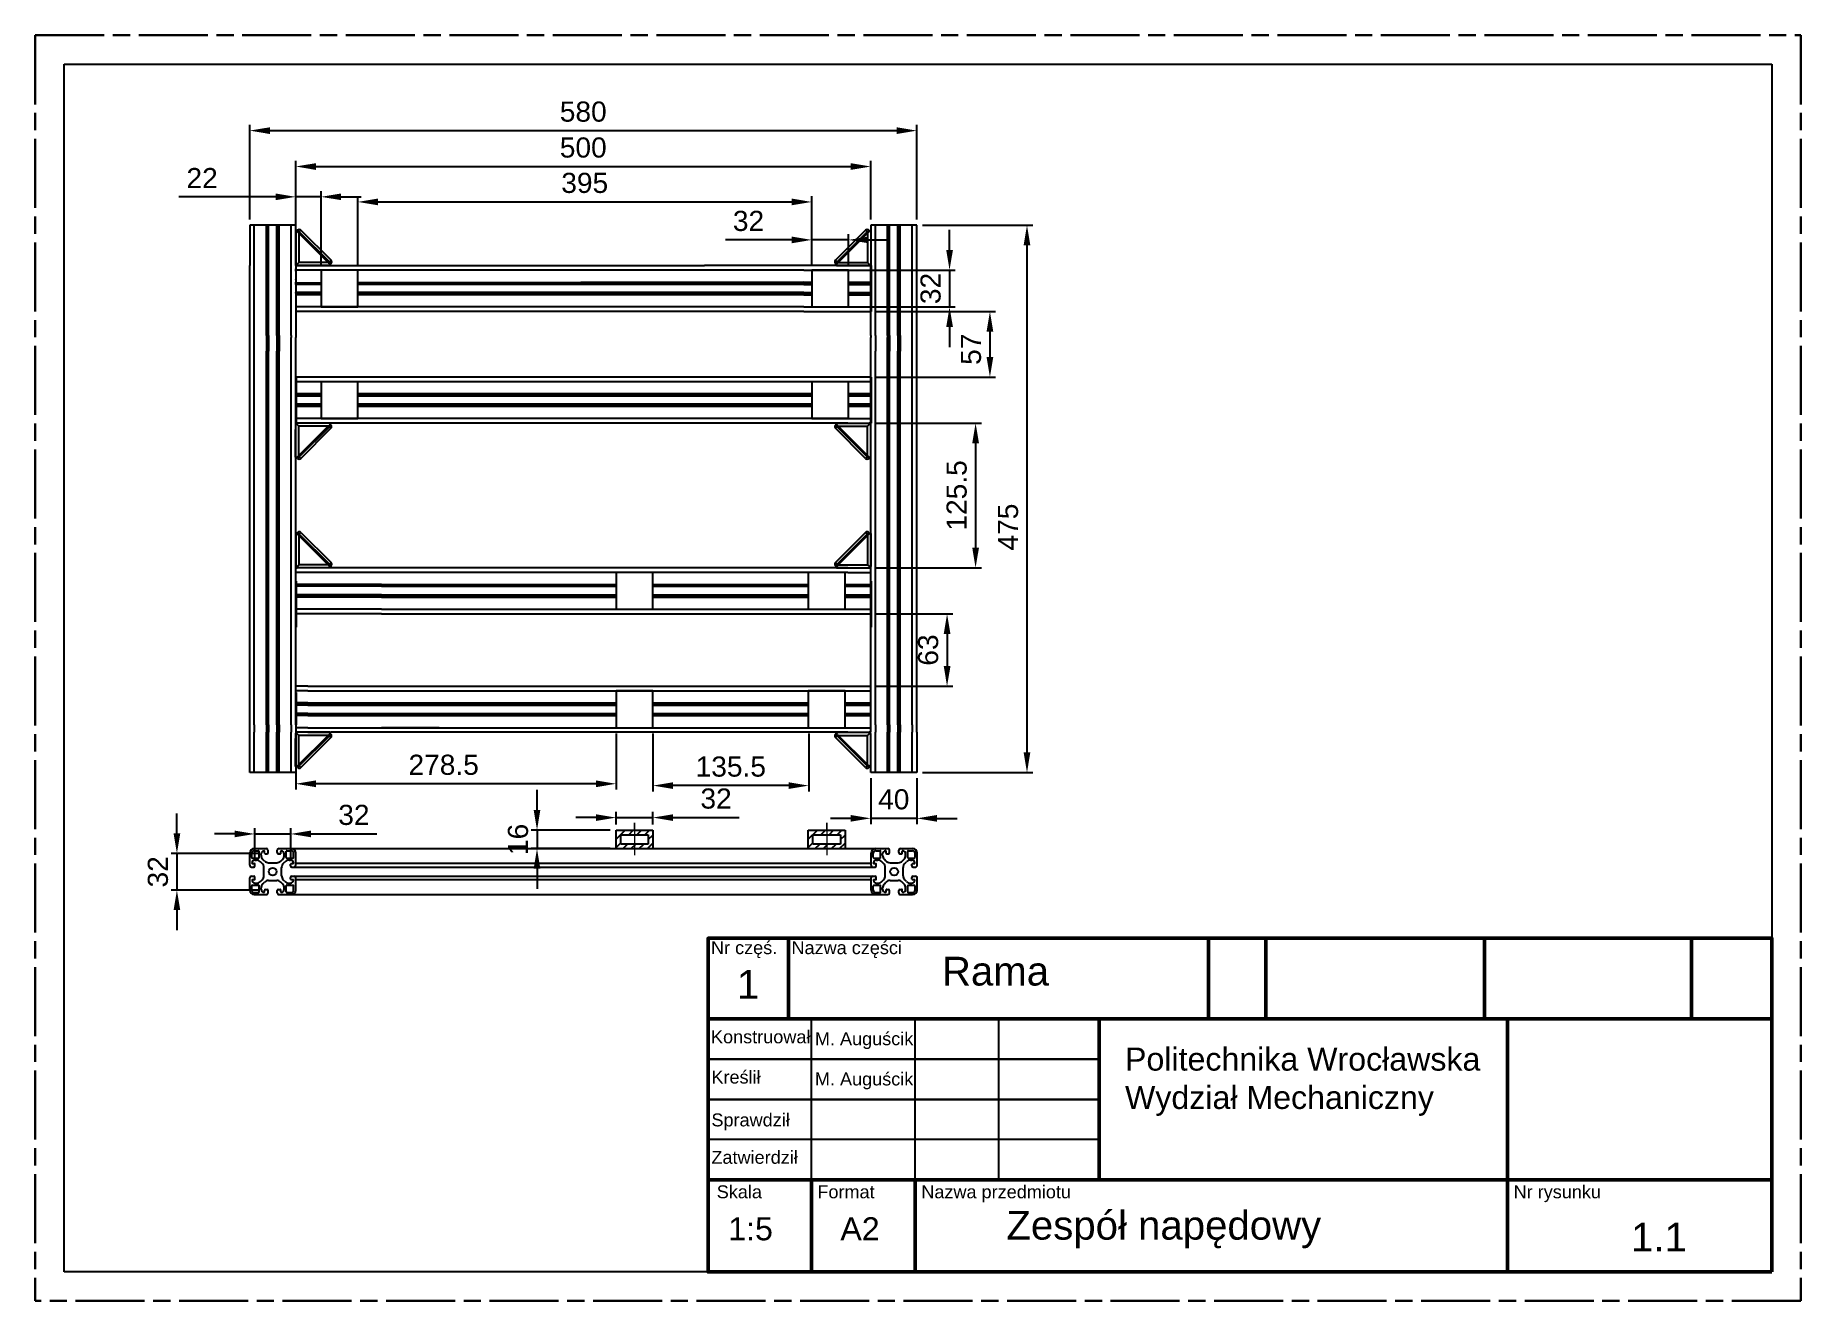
# Model space of a CAD drawing. Header units: millimetres. Extents: x -3183 to 3067, y 1033 to 2218.
# Drawn here: x -3183.4 to -2876.4, y 1079.6 to 1299.6 of the extents above; entities that cross this region are included whole.
import ezdxf

# ---------------------------------------------------------------- set-up
doc = ezdxf.new("R2010")
doc.units = ezdxf.units.MM
for name, pattern in [('AM_ISO08W050', [18, 12, -1.5, 3, -1.5]), ('KRESKAKROPKA2', [12.7, 6.35, -3.175, 0, -3.175]), ('phl_thick', [0])]:
    doc.linetypes.add(name, pattern=pattern)
for name, color, linetype, lineweight in [('AM_5', 3, 'Continuous', 25), ('AM_8', 1, 'Continuous', 25), ('ciagla cienka', 7, 'Continuous', 25), ('ciagla normalna', 7, 'Continuous', 50), ('Kontury', 7, 'Continuous', 35), ('oś', 7, 'KRESKAKROPKA2', 13)]:
    doc.layers.add(name, color=color, linetype=linetype, lineweight=lineweight)
doc.layers.add('niewidoczna', color=7, linetype='AM_ISO08W050', lineweight=30, plot=False)
doc.layers.add('projection', color=7, linetype='Continuous')
doc.styles.get("Standard").update_dxf_attribs({"font": 'arial.ttf'})
doc.dimstyles.new('AM_ISO$0', dxfattribs={"dimtxt": 3.5, "dimasz": 3.5, "dimexe": 1, "dimexo": 1, "dimgap": 1.5, "dimtad": 1, "dimdsep": 46, "dimtxsty": 'Standard', "dimcen": 0, "dimclrd": 256, "dimclre": 256, "dimclrt": 2, "dimadec": 0, "dimazin": 2, "dimtp": 0.1, "dimtm": 0.1, "dimtfac": 0.71, "dimtdec": 3, "dimtmove": 0, "dimatfit": 3, "dimfxl": 1, "dimlwd": -1, "dimlwe": -1, "dimarcsym": 1})

msp = doc.modelspace()

# ---------------------------------------------------------------- texts
at = {"layer": 'ciagla cienka', "attachment_point": 1}
for s, width, heights, insert, char_height in [('Nr częś.', 28, [0], (-3065.87473, 1142.10934), 2.25), ('Nazwa części', 41.7273005, [11.27245], (-3051.87473, 1142.10934), 2.25), ('\\pxqc;Rama', 70.9571396, [7.44673], (-3051.87473, 1139.40371), 5), ('1', 36, [0], (-3061.37473, 1137.10934), 5), ('Konstruował', 36, [0], (-3065.87473, 1126.60934), 2.25), ('  M. Auguścik', 36, [0], (-3049.55192, 1126.2822), 2.25), ('Politechnika Wrocławska\\PWydział Mechaniczny', 130.6506658, [41.90603], (-2993.87473, 1123.60934), 4), ('Kreślił', 36, [0], (-3065.79857, 1119.60934), 2.25), ('  M. Auguścik', 36, [0], (-3049.55192, 1119.2822), 2.25), ('Sprawdził', 36, [0], (-3065.79857, 1112.16262), 2.25), ('Zatwierdził', 36, [0], (-3065.79857, 1105.66262), 2.25), ('Skala', 36, [1.5226], (-3064.87473, 1099.66262), 2.25), ('Format', 36, [0], (-3047.37473, 1099.66262), 2.25), ('Nazwa przedmiotu', 55.9264538, [4.53843], (-3029.29857, 1099.66262), 2.25), ('Nr rysunku', 36, [0], (-2926.29857, 1099.66262), 2.25), ('1:5', 36, [0], (-3062.87473, 1094.10934), 4), ('A2', 36, [0], (-3043.37473, 1094.10934), 4), ('Zespół napędowy', 74, [0], (-3014.50726, 1095.22458), 5), ('1.1', 36, [0], (-2905.87473, 1093.16262), 5)]:
    msp.add_mtext_dynamic_manual_height_columns(s, width=width, gutter_width=12.5, heights=heights, dxfattribs=dict(at, insert=insert, char_height=char_height))

# ---------------------------------------------------------------- blocks, each defined once
blk = doc.blocks.new('*D425')
at = {"layer": 'AM_5', "linetype": 'ByBlock', "transparency": 16777216}
for p, q in [((-3146.09, 1267.59), (-3146.09, 1284.04)), ((-3030.09, 1267.59), (-3030.09, 1284.04)), ((-3142.59, 1283.04), (-3033.59, 1283.04))]:
    blk.add_line(p, q, dxfattribs=at)
at = {"layer": 'AM_5', "transparency": 16777216}
for points in [[(-3142.59, 1283.62), (-3142.59, 1282.45), (-3146.09, 1283.04)], [(-3033.59, 1283.62), (-3033.59, 1282.45), (-3030.09, 1283.04)]]:
    blk.add_solid(points, dxfattribs=at)
at = {"layer": 'Defpoints', "color": 0, "transparency": 16777216}
for p in [(-3030.09, 1283.04), (-3146.09, 1266.59), (-3030.09, 1266.59)]:
    blk.add_point(p, dxfattribs=at)
at = {"layer": 'AM_5', "color": 2, "transparency": 16777216, "insert": (-3088.09, 1286.32), "char_height": 3.5, "attachment_point": 5}
blk.add_mtext('580', dxfattribs=at)
blk = doc.blocks.new('*D426')
at = {"layer": 'AM_5', "linetype": 'ByBlock', "transparency": 16777216}
for p, q in [((-3029.09, 1266.59), (-3009.92, 1266.59)), ((-3010.92, 1263.09), (-3010.92, 1174.93)), ((-3029.09, 1171.43), (-3009.92, 1171.43))]:
    blk.add_line(p, q, dxfattribs=at)
at = {"layer": 'AM_5', "transparency": 16777216}
for points in [[(-3011.51, 1263.09), (-3010.34, 1263.09), (-3010.92, 1266.59)], [(-3011.51, 1174.93), (-3010.34, 1174.93), (-3010.92, 1171.43)]]:
    blk.add_solid(points, dxfattribs=at)
at = {"layer": 'Defpoints', "color": 0, "transparency": 16777216}
for p in [(-3030.09, 1266.59), (-3030.09, 1171.43), (-3010.92, 1171.43)]:
    blk.add_point(p, dxfattribs=at)
at = {"layer": 'AM_5', "color": 2, "transparency": 16777216, "insert": (-3014.2, 1214.11), "char_height": 3.5, "attachment_point": 5, "rotation": 90}
blk.add_mtext('475', dxfattribs=at)
blk = doc.blocks.new('*D427')
at = {"layer": 'AM_5', "linetype": 'ByBlock', "transparency": 16777216}
for p, q in [((-3038.09, 1170.43), (-3038.09, 1162.47)), ((-3030.09, 1170.43), (-3030.09, 1162.47)), ((-3041.59, 1163.47), (-3045.09, 1163.47)), ((-3030.09, 1163.47), (-3038.09, 1163.47)), ((-3026.59, 1163.47), (-3023.09, 1163.47))]:
    blk.add_line(p, q, dxfattribs=at)
at = {"layer": 'AM_5', "transparency": 16777216}
for points in [[(-3041.59, 1164.05), (-3041.59, 1162.89), (-3038.09, 1163.47)], [(-3026.59, 1164.05), (-3026.59, 1162.89), (-3030.09, 1163.47)]]:
    blk.add_solid(points, dxfattribs=at)
at = {"layer": 'Defpoints', "color": 0, "transparency": 16777216}
for p in [(-3038.09, 1171.43), (-3030.09, 1171.43), (-3038.09, 1163.47)]:
    blk.add_point(p, dxfattribs=at)
at = {"layer": 'AM_5', "color": 2, "transparency": 16777216, "insert": (-3034.09, 1166.76), "char_height": 3.5, "attachment_point": 5}
blk.add_mtext('40', dxfattribs=at)
blk = doc.blocks.new('*D428')
at = {"layer": 'AM_5', "linetype": 'ByBlock', "transparency": 16777216}
for p, q in [((-3037.09, 1251.59), (-3016.37, 1251.59)), ((-3017.37, 1248.09), (-3017.37, 1243.69)), ((-3037.09, 1240.19), (-3016.37, 1240.19))]:
    blk.add_line(p, q, dxfattribs=at)
at = {"layer": 'AM_5', "transparency": 16777216}
for points in [[(-3017.95, 1248.09), (-3016.78, 1248.09), (-3017.37, 1251.59)], [(-3017.95, 1243.69), (-3016.78, 1243.69), (-3017.37, 1240.19)]]:
    blk.add_solid(points, dxfattribs=at)
at = {"layer": 'Defpoints', "color": 0, "transparency": 16777216}
for p in [(-3038.09, 1251.59), (-3038.09, 1240.19), (-3017.37, 1240.19)]:
    blk.add_point(p, dxfattribs=at)
at = {"layer": 'AM_5', "color": 2, "transparency": 16777216, "insert": (-3020.65, 1245.03), "char_height": 3.5, "attachment_point": 5, "rotation": 90}
blk.add_mtext('57', dxfattribs=at)
blk = doc.blocks.new('*D420')
at = {"layer": 'AM_5', "linetype": 'ByBlock', "transparency": 16777216}
for p, q in [((-3037.09, 1232.19), (-3018.86, 1232.19)), ((-3019.86, 1228.69), (-3019.86, 1210.53)), ((-3037.09, 1207.03), (-3018.86, 1207.03))]:
    blk.add_line(p, q, dxfattribs=at)
at = {"layer": 'AM_5', "transparency": 16777216}
for points in [[(-3020.44, 1228.69), (-3019.27, 1228.69), (-3019.86, 1232.19)], [(-3020.44, 1210.53), (-3019.27, 1210.53), (-3019.86, 1207.03)]]:
    blk.add_solid(points, dxfattribs=at)
at = {"layer": 'Defpoints', "color": 0, "transparency": 16777216}
for p in [(-3038.09, 1232.19), (-3038.09, 1207.03), (-3019.86, 1207.03)]:
    blk.add_point(p, dxfattribs=at)
at = {"layer": 'AM_5', "color": 2, "transparency": 16777216, "insert": (-3023.14, 1219.61), "char_height": 3.5, "attachment_point": 5, "rotation": 90}
blk.add_mtext('125.5', dxfattribs=at)
blk = doc.blocks.new('*D421')
at = {"layer": 'AM_5', "linetype": 'ByBlock', "transparency": 16777216}
for p, q in [((-3037.09, 1199.03), (-3023.82, 1199.03)), ((-3024.82, 1195.53), (-3024.82, 1189.93)), ((-3037.09, 1186.43), (-3023.82, 1186.43))]:
    blk.add_line(p, q, dxfattribs=at)
at = {"layer": 'AM_5', "transparency": 16777216}
for points in [[(-3025.4, 1195.53), (-3024.23, 1195.53), (-3024.82, 1199.03)], [(-3025.4, 1189.93), (-3024.23, 1189.93), (-3024.82, 1186.43)]]:
    blk.add_solid(points, dxfattribs=at)
at = {"layer": 'Defpoints', "color": 0, "transparency": 16777216}
for p in [(-3038.09, 1199.03), (-3038.09, 1186.43), (-3024.82, 1186.43)]:
    blk.add_point(p, dxfattribs=at)
at = {"layer": 'AM_5', "color": 2, "transparency": 16777216, "insert": (-3028.1, 1192.73), "char_height": 3.5, "attachment_point": 5, "rotation": 90}
blk.add_mtext('63', dxfattribs=at)
blk = doc.blocks.new('*D429')
at = {"layer": 'AM_5', "linetype": 'ByBlock', "transparency": 16777216}
for p, q in [((-3138.09, 1267.59), (-3138.09, 1277.8)), ((-3038.09, 1267.59), (-3038.09, 1277.8)), ((-3134.59, 1276.8), (-3041.59, 1276.8))]:
    blk.add_line(p, q, dxfattribs=at)
at = {"layer": 'AM_5', "transparency": 16777216}
for points in [[(-3134.59, 1277.38), (-3134.59, 1276.21), (-3138.09, 1276.8)], [(-3041.59, 1277.38), (-3041.59, 1276.21), (-3038.09, 1276.8)]]:
    blk.add_solid(points, dxfattribs=at)
at = {"layer": 'Defpoints', "color": 0, "transparency": 16777216}
for p in [(-3038.09, 1276.8), (-3138.09, 1266.59), (-3038.09, 1266.59)]:
    blk.add_point(p, dxfattribs=at)
at = {"layer": 'AM_5', "color": 2, "transparency": 16777216, "insert": (-3088.09, 1280.08), "char_height": 3.5, "attachment_point": 5}
blk.add_mtext('500', dxfattribs=at)
blk = doc.blocks.new('*D430')
at = {"layer": 'AM_5', "linetype": 'ByBlock', "transparency": 16777216}
for p, q in [((-3048.36, 1259.79), (-3048.36, 1265.04)), ((-3041.96, 1259.79), (-3041.96, 1265.04)), ((-3051.86, 1264.04), (-3063.34, 1264.04)), ((-3041.96, 1264.04), (-3048.36, 1264.04)), ((-3038.46, 1264.04), (-3034.96, 1264.04))]:
    blk.add_line(p, q, dxfattribs=at)
at = {"layer": 'AM_5', "transparency": 16777216}
for points in [[(-3051.86, 1264.62), (-3051.86, 1263.45), (-3048.36, 1264.04)], [(-3038.46, 1264.62), (-3038.46, 1263.45), (-3041.96, 1264.04)]]:
    blk.add_solid(points, dxfattribs=at)
at = {"layer": 'Defpoints', "color": 0, "transparency": 16777216}
for p in [(-3048.36, 1264.04), (-3048.36, 1258.79), (-3041.96, 1258.79)]:
    blk.add_point(p, dxfattribs=at)
at = {"layer": 'AM_5', "color": 2, "transparency": 16777216, "insert": (-3059.35, 1267.32), "char_height": 3.5, "attachment_point": 5}
blk.add_mtext('32', dxfattribs=at)
blk = doc.blocks.new('*D431')
at = {"layer": 'AM_5', "linetype": 'ByBlock', "transparency": 16777216}
for p, q in [((-3024.39, 1262.29), (-3024.39, 1265.79)), ((-3040.96, 1258.79), (-3023.39, 1258.79)), ((-3024.39, 1258.79), (-3024.39, 1252.39)), ((-3040.96, 1252.39), (-3023.39, 1252.39)), ((-3024.39, 1248.89), (-3024.39, 1245.39))]:
    blk.add_line(p, q, dxfattribs=at)
at = {"layer": 'AM_5', "transparency": 16777216}
for points in [[(-3024.97, 1262.29), (-3023.8, 1262.29), (-3024.39, 1258.79)], [(-3024.97, 1248.89), (-3023.8, 1248.89), (-3024.39, 1252.39)]]:
    blk.add_solid(points, dxfattribs=at)
at = {"layer": 'Defpoints', "color": 0, "transparency": 16777216}
for p in [(-3041.96, 1258.79), (-3041.96, 1252.39), (-3024.39, 1252.39)]:
    blk.add_point(p, dxfattribs=at)
at = {"layer": 'AM_5', "color": 2, "transparency": 16777216, "insert": (-3027.67, 1255.59), "char_height": 3.5, "attachment_point": 5, "rotation": 90}
blk.add_mtext('32', dxfattribs=at)
blk = doc.blocks.new('*D432')
at = {"layer": 'AM_5', "linetype": 'ByBlock', "transparency": 16777216}
for p, q in [((-3075.98, 1178.23), (-3075.98, 1168.16)), ((-3048.88, 1178.23), (-3048.88, 1168.16)), ((-3052.38, 1169.16), (-3072.48, 1169.16))]:
    blk.add_line(p, q, dxfattribs=at)
at = {"layer": 'AM_5', "transparency": 16777216}
for points in [[(-3072.48, 1169.74), (-3072.48, 1168.58), (-3075.98, 1169.16)], [(-3052.38, 1169.74), (-3052.38, 1168.58), (-3048.88, 1169.16)]]:
    blk.add_solid(points, dxfattribs=at)
at = {"layer": 'Defpoints', "color": 0, "transparency": 16777216}
for p in [(-3075.98, 1179.23), (-3048.88, 1179.23), (-3075.98, 1169.16)]:
    blk.add_point(p, dxfattribs=at)
at = {"layer": 'AM_5', "color": 2, "transparency": 16777216, "insert": (-3062.43, 1172.45), "char_height": 3.5, "attachment_point": 5}
blk.add_mtext('135.5', dxfattribs=at)
blk = doc.blocks.new('*D433')
at = {"layer": 'AM_5', "linetype": 'ByBlock', "transparency": 16777216}
for p, q in [((-3138.09, 1178.23), (-3138.09, 1168.48)), ((-3082.38, 1178.23), (-3082.38, 1168.48)), ((-3085.88, 1169.48), (-3134.59, 1169.48))]:
    blk.add_line(p, q, dxfattribs=at)
at = {"layer": 'AM_5', "transparency": 16777216}
for points in [[(-3134.59, 1170.06), (-3134.59, 1168.89), (-3138.09, 1169.48)], [(-3085.88, 1170.06), (-3085.88, 1168.89), (-3082.38, 1169.48)]]:
    blk.add_solid(points, dxfattribs=at)
at = {"layer": 'Defpoints', "color": 0, "transparency": 16777216}
for p in [(-3138.09, 1179.23), (-3082.38, 1179.23), (-3138.09, 1169.48)]:
    blk.add_point(p, dxfattribs=at)
at = {"layer": 'AM_5', "color": 2, "transparency": 16777216, "insert": (-3112.36, 1172.76), "char_height": 3.5, "attachment_point": 5}
blk.add_mtext('278.5', dxfattribs=at)
blk = doc.blocks.new('*D424')
at = {"layer": 'AM_5', "linetype": 'ByBlock', "transparency": 16777216}
for p, q in [((-3141.59, 1271.53), (-3158.39, 1271.53)), ((-3138.09, 1259.79), (-3138.09, 1272.53)), ((-3133.69, 1271.53), (-3138.09, 1271.53)), ((-3133.69, 1259.79), (-3133.69, 1272.53)), ((-3130.19, 1271.53), (-3126.69, 1271.53))]:
    blk.add_line(p, q, dxfattribs=at)
at = {"layer": 'AM_5', "transparency": 16777216}
for points in [[(-3141.59, 1272.11), (-3141.59, 1270.95), (-3138.09, 1271.53)], [(-3130.19, 1272.11), (-3130.19, 1270.95), (-3133.69, 1271.53)]]:
    blk.add_solid(points, dxfattribs=at)
at = {"layer": 'Defpoints', "color": 0, "transparency": 16777216}
for p in [(-3138.09, 1271.53), (-3138.09, 1258.79), (-3133.69, 1258.79)]:
    blk.add_point(p, dxfattribs=at)
at = {"layer": 'AM_5', "color": 2, "transparency": 16777216, "insert": (-3154.37, 1274.79), "char_height": 3.5, "attachment_point": 5}
blk.add_mtext('22', dxfattribs=at)
blk = doc.blocks.new('*D434')
at = {"layer": 'AM_5', "linetype": 'ByBlock', "transparency": 16777216}
for p, q in [((-3127.29, 1259.79), (-3127.29, 1271.64)), ((-3048.36, 1259.79), (-3048.36, 1271.64)), ((-3123.79, 1270.64), (-3051.86, 1270.64))]:
    blk.add_line(p, q, dxfattribs=at)
at = {"layer": 'AM_5', "transparency": 16777216}
for points in [[(-3123.79, 1271.23), (-3123.79, 1270.06), (-3127.29, 1270.64)], [(-3051.86, 1271.23), (-3051.86, 1270.06), (-3048.36, 1270.64)]]:
    blk.add_solid(points, dxfattribs=at)
at = {"layer": 'Defpoints', "color": 0, "transparency": 16777216}
for p in [(-3048.36, 1270.64), (-3127.29, 1258.79), (-3048.36, 1258.79)]:
    blk.add_point(p, dxfattribs=at)
at = {"layer": 'AM_5', "color": 2, "transparency": 16777216, "insert": (-3087.83, 1273.93), "char_height": 3.5, "attachment_point": 5}
blk.add_mtext('395', dxfattribs=at)
blk = doc.blocks.new('*D456')
at = {"layer": 'AM_5', "linetype": 'ByBlock', "transparency": 16777216}
for p, q in [((-3085.88, 1163.6), (-3089.38, 1163.6)), ((-3082.38, 1162.41), (-3082.38, 1164.6)), ((-3082.38, 1163.6), (-3075.98, 1163.6)), ((-3075.98, 1162.41), (-3075.98, 1164.6)), ((-3072.48, 1163.6), (-3061, 1163.6))]:
    blk.add_line(p, q, dxfattribs=at)
at = {"layer": 'AM_5', "transparency": 16777216}
for points in [[(-3085.88, 1164.18), (-3085.88, 1163.02), (-3082.38, 1163.6)], [(-3072.48, 1164.18), (-3072.48, 1163.02), (-3075.98, 1163.6)]]:
    blk.add_solid(points, dxfattribs=at)
at = {"layer": 'Defpoints', "color": 0, "transparency": 16777216}
for p in [(-3075.98, 1163.6), (-3082.38, 1161.41), (-3075.98, 1161.41)]:
    blk.add_point(p, dxfattribs=at)
at = {"layer": 'AM_5', "color": 2, "transparency": 16777216, "insert": (-3064.99, 1166.89), "char_height": 3.5, "attachment_point": 5}
blk.add_mtext('32', dxfattribs=at)
blk = doc.blocks.new('*D457')
at = {"layer": 'AM_5', "linetype": 'ByBlock', "transparency": 16777216}
for p, q in [((-3096.13, 1164.91), (-3096.13, 1168.41)), ((-3083.38, 1161.41), (-3097.13, 1161.41)), ((-3096.13, 1161.41), (-3096.13, 1158.21)), ((-3083.38, 1158.21), (-3097.13, 1158.21)), ((-3096.13, 1154.71), (-3096.13, 1151.21))]:
    blk.add_line(p, q, dxfattribs=at)
at = {"layer": 'AM_5', "transparency": 16777216}
for points in [[(-3096.71, 1164.91), (-3095.55, 1164.91), (-3096.13, 1161.41)], [(-3096.71, 1154.71), (-3095.55, 1154.71), (-3096.13, 1158.21)]]:
    blk.add_solid(points, dxfattribs=at)
at = {"layer": 'Defpoints', "color": 0, "transparency": 16777216}
for p in [(-3082.38, 1161.41), (-3096.13, 1158.21), (-3082.38, 1158.21)]:
    blk.add_point(p, dxfattribs=at)
at = {"layer": 'AM_5', "color": 2, "transparency": 16777216, "insert": (-3099.42, 1159.81), "char_height": 3.5, "attachment_point": 5, "rotation": 90}
blk.add_mtext('16', dxfattribs=at)
blk = doc.blocks.new('*D462')
at = {"layer": 'AM_5', "linetype": 'ByBlock', "transparency": 16777216}
for p, q in [((-3158.75, 1160.84), (-3158.75, 1164.34)), ((-3144.46, 1157.34), (-3159.75, 1157.34)), ((-3158.75, 1157.34), (-3158.75, 1151.01)), ((-3144.39, 1151.01), (-3159.75, 1151.01)), ((-3158.75, 1147.51), (-3158.75, 1144.01))]:
    blk.add_line(p, q, dxfattribs=at)
at = {"layer": 'AM_5', "transparency": 16777216}
for points in [[(-3159.33, 1160.84), (-3158.17, 1160.84), (-3158.75, 1157.34)], [(-3159.33, 1147.51), (-3158.17, 1147.51), (-3158.75, 1151.01)]]:
    blk.add_solid(points, dxfattribs=at)
at = {"layer": 'Defpoints', "color": 0, "transparency": 16777216}
for p in [(-3143.46, 1157.34), (-3158.75, 1151.01), (-3143.39, 1151.01)]:
    blk.add_point(p, dxfattribs=at)
at = {"layer": 'AM_5', "color": 2, "transparency": 16777216, "insert": (-3162.04, 1154.17), "char_height": 3.5, "attachment_point": 5, "rotation": 90}
blk.add_mtext('32', dxfattribs=at)
blk = doc.blocks.new('*D463')
at = {"layer": 'AM_5', "linetype": 'ByBlock', "transparency": 16777216}
for p, q in [((-3148.72, 1160.76), (-3152.22, 1160.76)), ((-3145.22, 1156.58), (-3145.22, 1161.76)), ((-3145.22, 1160.76), (-3138.96, 1160.76)), ((-3138.96, 1156.58), (-3138.96, 1161.76)), ((-3135.46, 1160.76), (-3123.99, 1160.76))]:
    blk.add_line(p, q, dxfattribs=at)
at = {"layer": 'AM_5', "transparency": 16777216}
for points in [[(-3148.72, 1161.34), (-3148.72, 1160.18), (-3145.22, 1160.76)], [(-3135.46, 1161.34), (-3135.46, 1160.18), (-3138.96, 1160.76)]]:
    blk.add_solid(points, dxfattribs=at)
at = {"layer": 'Defpoints', "color": 0, "transparency": 16777216}
for p in [(-3138.96, 1160.76), (-3145.22, 1155.58), (-3138.96, 1155.58)]:
    blk.add_point(p, dxfattribs=at)
at = {"layer": 'AM_5', "color": 2, "transparency": 16777216, "insert": (-3127.97, 1164.05), "char_height": 3.5, "attachment_point": 5}
blk.add_mtext('32', dxfattribs=at)

# ---------------------------------------------------------------- dimensions: what is measured, and where the dimension line sits
at = {"layer": 'AM_5'}
for base, p1, p2, angle, text, picture, middle in [((-3030.09179, 1283.03648), (-3146.09179, 1266.58725), (-3030.09179, 1266.58725), 0.0000001, '580', '*D425', (-3088.09179, 1283.03648)), ((-3010.92437, 1171.43439), (-3030.09179, 1266.58725), (-3030.09179, 1171.43439), 90, '475', '*D426', (-3010.92437, 1214.10921)), ((-3019.85585, 1207.03439), (-3038.09179, 1232.18725), (-3038.09179, 1207.03439), 90, '125.5', '*D420', (-3019.85585, 1219.61082)), ((-3096.12963, 1158.20894), (-3082.37779, 1161.40894), (-3082.37779, 1158.20894), 90, '16', '*D457', (-3096.12963, 1159.80894)), ((-3158.7507, 1151.00894), (-3143.4625, 1157.33823), (-3143.39179, 1151.00894), 90, '32', '*D462', (-3158.7507, 1154.17358))]:
    dim = msp.add_linear_dim(base=base, p1=p1, p2=p2, angle=angle, text=text, dimstyle='AM_ISO$0', dxfattribs=at)
    dim.commit()
    dim.dimension.update_dxf_attribs({"geometry": picture, "text_midpoint": middle, "dimtype": 160})
for base, p1, p2, text, picture, middle in [((-3038.09179, 1276.79619), (-3138.09179, 1266.58725), (-3038.09179, 1266.58725), '500', '*D429', (-3088.09179, 1276.79619)), ((-3138.09179, 1271.52876), (-3133.69179, 1258.78725), (-3138.09179, 1258.78725), '22', '*D424', (-3154.37416, 1271.52876)), ((-3048.35979, 1270.64257), (-3127.29179, 1258.78725), (-3048.35979, 1258.78725), '395', '*D434', (-3087.82579, 1270.64257)), ((-3138.09179, 1169.47767), (-3082.37779, 1179.23439), (-3138.09179, 1179.23439), '278.5', '*D433', (-3112.36342, 1169.47767))]:
    dim = msp.add_linear_dim(base=base, p1=p1, p2=p2, text=text, dimstyle='AM_ISO$0', dxfattribs=at)
    dim.commit()
    dim.dimension.update_dxf_attribs({"geometry": picture, "text_midpoint": middle, "dimtype": 160})
for base, p1, p2, text, picture, middle in [((-3048.35979, 1264.03558), (-3041.95979, 1258.78725), (-3048.35979, 1258.78725), '32', '*D430', (-3059.34751, 1267.32378)), ((-3075.97779, 1169.15971), (-3048.87529, 1179.23439), (-3075.97779, 1179.23439), '135.5', '*D432', (-3062.42654, 1172.44791)), ((-3075.97779, 1163.59977), (-3082.37779, 1161.40894), (-3075.97779, 1161.40894), '32', '*D456', (-3064.99007, 1166.88797))]:
    dim = msp.add_linear_dim(base=base, p1=p1, p2=p2, text=text, dimstyle='AM_ISO$0', override={"dimpost": ''}, dxfattribs=at)
    dim.commit()
    dim.dimension.update_dxf_attribs({"geometry": picture, "text_midpoint": middle})
for base, p1, p2, text, picture, middle in [((-3024.38543, 1252.38725), (-3041.95979, 1258.78725), (-3041.95979, 1252.38725), '32', '*D431', (-3024.38543, 1255.58725)), ((-3017.36654, 1240.18725), (-3038.09179, 1251.58725), (-3038.09179, 1240.18725), '57', '*D428', (-3017.36654, 1245.03384))]:
    dim = msp.add_linear_dim(base=base, p1=p1, p2=p2, angle=90, text=text, dimstyle='AM_ISO$0', override={"dimpost": ''}, dxfattribs=at)
    dim.commit()
    dim.dimension.update_dxf_attribs({"geometry": picture, "text_midpoint": middle, "dimtype": 160})
for base, p1, p2, angle, text, picture, middle in [((-3024.81632, 1186.43439), (-3038.09179, 1199.03439), (-3038.09179, 1186.43439), 90, '63', '*D421', (-3028.10452, 1192.73439)), ((-3138.9625, 1160.75838), (-3145.22108, 1155.57965), (-3138.9625, 1155.57965), 0, '32', '*D463', (-3127.97478, 1164.04658))]:
    dim = msp.add_linear_dim(base=base, p1=p1, p2=p2, angle=angle, text=text, dimstyle='AM_ISO$0', override={"dimpost": ''}, dxfattribs=at)
    dim.commit()
    dim.dimension.update_dxf_attribs({"geometry": picture, "text_midpoint": middle})
dim = msp.add_linear_dim(base=(-3038.09179, 1163.46846), p1=(-3030.09179, 1171.43439), p2=(-3038.09179, 1171.43439), text='40', dimstyle='AM_ISO$0', override={"dimpost": ''}, dxfattribs=at)
dim.commit()
dim.dimension.update_dxf_attribs({"geometry": '*D427', "text_midpoint": (-3034.09179, 1163.46846), "dimtype": 160})

# ---------------------------------------------------------------- hatches: boundary and pattern name
at = {"layer": 'AM_8'}
h = msp.add_hatch(dxfattribs=at)
h.set_pattern_fill('_U', color=256, angle=45, style=0, pattern_type=0)
h.set_pattern_definition([(45, (-3014.3036, 759.7947), (-0.7071068, 0.7071068), [])])
h.paths.add_polyline_path([(-3075.97779, 1158.20894), (-3075.97779, 1161.40894), (-3082.37779, 1161.40894), (-3082.37779, 1158.20894)])
h.paths.add_polyline_path([(-3076.77779, 1160.60894), (-3076.77779, 1159.00894), (-3081.57779, 1159.00894), (-3081.57779, 1160.60894)], flags=16)
h = msp.add_hatch(dxfattribs=at)
h.set_pattern_fill('_U', color=256, angle=45, style=0, pattern_type=0)
h.set_pattern_definition([(45, (-2980.8796, 759.7947), (-0.7071068, 0.7071068), [])])
h.paths.add_polyline_path([(-3042.55379, 1158.20894), (-3042.55379, 1161.40894), (-3048.95379, 1161.40894), (-3048.95379, 1158.20894)])
h.paths.add_polyline_path([(-3043.35379, 1160.60894), (-3043.35379, 1159.00894), (-3048.15379, 1159.00894), (-3048.15379, 1160.60894)], flags=16)

# ---------------------------------------------------------------- linework, layer by layer
for p, q in [((-3178.37473, 1084.60934), (-3178.37473, 1294.60934)), ((-3178.37473, 1294.60934), (-2881.37473, 1294.60934)), ((-2881.37473, 1294.60934), (-2881.37473, 1084.60934)), ((-3138.09179, 1266.58725), (-3146.09179, 1266.58725)), ((-3146.09179, 1266.58725), (-3146.09179, 1259.58725)), ((-3145.29179, 1259.58725), (-3145.29179, 1266.58725)), ((-3143.19179, 1259.58725), (-3143.19179, 1266.58725)), ((-3142.89179, 1259.58725), (-3142.89179, 1266.58725)), ((-3142.80331, 1259.58725), (-3142.80331, 1266.58725)), ((-3141.38027, 1259.58725), (-3141.38027, 1266.58725)), ((-3141.29179, 1259.58725), (-3141.29179, 1266.58725)), ((-3140.99179, 1259.58725), (-3140.99179, 1266.58725)), ((-3138.89179, 1259.58725), (-3138.89179, 1266.58725)), ((-3138.09179, 1259.58725), (-3138.09179, 1266.58725)), ((-3030.09179, 1266.58725), (-3038.09179, 1266.58725)), ((-3038.09179, 1266.58725), (-3038.09179, 1259.58725)), ((-3037.29179, 1259.58725), (-3037.29179, 1266.58725)), ((-3035.19179, 1259.58725), (-3035.19179, 1266.58725)), ((-3034.89179, 1259.58725), (-3034.89179, 1266.58725)), ((-3034.80331, 1259.58725), (-3034.80331, 1266.58725)), ((-3033.38027, 1259.58725), (-3033.38027, 1266.58725)), ((-3033.29179, 1259.58725), (-3033.29179, 1266.58725)), ((-3032.99179, 1259.58725), (-3032.99179, 1266.58725)), ((-3030.89179, 1259.58725), (-3030.89179, 1266.58725)), ((-3030.09179, 1259.58725), (-3030.09179, 1266.58725)), ((-3138.09179, 1259.58725), (-3138.09179, 1247.08973)), ((-3049.72433, 1258.78725), (-3138.09179, 1258.78725)), ((-3134.09179, 1259.58725), (-3068.19179, 1259.58725)), ((-3133.69179, 1258.78725), (-3133.69179, 1252.38725)), ((-3127.29179, 1258.78725), (-3133.69179, 1258.78725)), ((-3127.29179, 1252.38725), (-3127.29179, 1258.78725)), ((-3068.19179, 1259.58725), (-3066.99179, 1259.58725)), ((-3061.19179, 1259.58725), (-3066.99179, 1259.58725)), ((-3060.59179, 1259.58725), (-3061.19179, 1259.58725)), ((-3038.09179, 1259.58725), (-3060.59179, 1259.58725)), ((-3049.72433, 1258.78725), (-3038.09179, 1258.78725)), ((-3048.35979, 1258.78725), (-3048.35979, 1252.38725)), ((-3041.95979, 1258.78725), (-3048.35979, 1258.78725)), ((-3041.95979, 1252.38725), (-3041.95979, 1258.78725)), ((-3133.69179, 1256.54472), (-3138.09179, 1256.53725)), ((-3133.69179, 1256.38725), (-3138.09179, 1256.38725)), ((-3133.69179, 1256.29878), (-3138.09179, 1256.29878)), ((-3049.72433, 1256.68725), (-3127.29179, 1256.55559)), ((-3049.72433, 1256.38725), (-3127.29179, 1256.38725)), ((-3049.72433, 1256.29878), (-3127.29179, 1256.29878)), ((-3049.72433, 1256.68725), (-3048.35979, 1256.68725)), ((-3049.72433, 1256.38725), (-3048.35979, 1256.38725)), ((-3049.72433, 1256.29878), (-3048.35979, 1256.29878)), ((-3041.95979, 1256.68725), (-3038.09179, 1256.68725)), ((-3041.95979, 1256.38725), (-3038.09179, 1256.38725)), ((-3041.95979, 1256.29878), (-3038.09179, 1256.29878)), ((-3133.69179, 1254.87573), (-3138.09179, 1254.87573)), ((-3133.69179, 1254.78725), (-3138.09179, 1254.78725)), ((-3133.69179, 1254.48725), (-3138.09179, 1254.48725)), ((-3049.72433, 1254.87573), (-3127.29179, 1254.87573)), ((-3049.72433, 1254.78725), (-3127.29179, 1254.78725)), ((-3049.72433, 1254.48725), (-3127.29179, 1254.48725)), ((-3049.72433, 1254.87573), (-3048.35979, 1254.87573)), ((-3049.72433, 1254.78725), (-3048.35979, 1254.78725)), ((-3049.72433, 1254.48725), (-3048.35979, 1254.48725)), ((-3041.95979, 1254.87573), (-3038.09179, 1254.87573)), ((-3041.95979, 1254.78725), (-3038.09179, 1254.78725)), ((-3041.95979, 1254.48725), (-3038.09179, 1254.48725)), ((-3049.72433, 1252.38725), (-3138.09179, 1252.38725)), ((-3049.72433, 1251.58725), (-3138.09179, 1251.58725)), ((-3133.69179, 1252.38725), (-3127.29179, 1252.38725)), ((-3049.72433, 1252.38725), (-3038.09179, 1252.38725)), ((-3049.72433, 1251.58725), (-3038.04815, 1251.58725)), ((-3048.35979, 1252.38725), (-3041.95979, 1252.38725)), ((-3143.19179, 1247.38973), (-3143.19179, 1247.08973)), ((-3143.19179, 1247.08973), (-3143.19179, 1244.68973)), ((-3142.89179, 1247.38973), (-3142.89179, 1247.08973)), ((-3142.89179, 1247.08973), (-3142.89179, 1244.68973)), ((-3142.80331, 1247.38973), (-3142.80331, 1247.08973)), ((-3142.80331, 1247.08973), (-3142.80331, 1244.68973)), ((-3141.38027, 1247.38973), (-3141.38027, 1247.08973)), ((-3141.38027, 1247.08973), (-3141.38027, 1244.68973)), ((-3141.29179, 1247.38973), (-3141.29179, 1247.08973)), ((-3141.29179, 1247.08973), (-3141.29179, 1244.68973)), ((-3140.99179, 1247.38973), (-3140.99179, 1247.08973)), ((-3140.99179, 1247.08973), (-3140.99179, 1244.68973)), ((-3138.89179, 1247.38973), (-3138.89179, 1247.08973)), ((-3138.89179, 1244.68973), (-3138.89179, 1247.08973)), ((-3138.09179, 1244.68973), (-3138.09179, 1247.08973)), ((-3038.09179, 1247.38973), (-3038.09179, 1247.08973)), ((-3038.09179, 1244.68973), (-3038.09179, 1247.08973)), ((-3037.29179, 1247.38973), (-3037.29179, 1247.08973)), ((-3037.29179, 1247.08973), (-3037.29179, 1244.68973)), ((-3035.19179, 1247.38973), (-3035.19179, 1247.08973)), ((-3035.19179, 1244.68973), (-3035.19179, 1247.08973)), ((-3034.89179, 1247.38973), (-3034.89179, 1247.08973)), ((-3034.89179, 1244.68973), (-3034.89179, 1247.08973)), ((-3034.80331, 1247.38973), (-3034.80331, 1247.08973)), ((-3034.80331, 1247.08973), (-3034.80331, 1244.68973)), ((-3033.38027, 1247.38973), (-3033.38027, 1247.08973)), ((-3033.38027, 1247.08973), (-3033.38027, 1244.68973)), ((-3033.29179, 1247.38973), (-3033.29179, 1247.08973)), ((-3033.29179, 1247.08973), (-3033.29179, 1244.68973)), ((-3032.99179, 1247.38973), (-3032.99179, 1247.08973)), ((-3032.99179, 1247.08973), (-3032.99179, 1244.68973)), ((-3143.19179, 1244.38973), (-3143.19179, 1244.68973)), ((-3142.89179, 1244.38973), (-3142.89179, 1244.68973)), ((-3142.80331, 1244.38973), (-3142.80331, 1244.68973)), ((-3141.38027, 1244.38973), (-3141.38027, 1244.68973)), ((-3141.29179, 1244.38973), (-3141.29179, 1244.68973)), ((-3140.99179, 1244.38973), (-3140.99179, 1244.68973)), ((-3138.89179, 1244.38973), (-3138.89179, 1244.68973)), ((-3138.09179, 1244.38973), (-3138.09179, 1244.68973)), ((-3038.09179, 1244.38973), (-3038.09179, 1244.68973)), ((-3037.29179, 1244.38973), (-3037.29179, 1244.68973)), ((-3035.19179, 1244.38973), (-3035.19179, 1244.68973)), ((-3034.89179, 1244.38973), (-3034.89179, 1244.68973)), ((-3034.80331, 1244.38973), (-3034.80331, 1244.68973)), ((-3033.38027, 1244.38973), (-3033.38027, 1244.68973)), ((-3033.29179, 1244.38973), (-3033.29179, 1244.68973)), ((-3032.99179, 1244.38973), (-3032.99179, 1244.68973)), ((-3049.72433, 1240.18725), (-3138.09179, 1240.18725)), ((-3049.72433, 1239.38725), (-3138.09179, 1239.38725)), ((-3133.69179, 1237.28725), (-3138.09179, 1237.28725)), ((-3133.69179, 1239.38725), (-3133.69179, 1232.98725)), ((-3127.29179, 1239.38725), (-3133.69179, 1239.38725)), ((-3127.29179, 1232.98725), (-3127.29179, 1239.38725)), ((-3049.72433, 1237.28725), (-3127.29179, 1237.28725)), ((-3038.09179, 1240.18725), (-3049.72433, 1240.18725)), ((-3038.09179, 1239.38725), (-3049.72433, 1239.38725)), ((-3048.35979, 1237.28725), (-3049.72433, 1237.28725)), ((-3048.35979, 1239.38725), (-3048.35979, 1232.98725)), ((-3041.95979, 1239.38725), (-3048.35979, 1239.38725)), ((-3041.95979, 1232.98725), (-3041.95979, 1239.38725)), ((-3038.09179, 1237.28725), (-3041.95979, 1237.28725)), ((-3133.69179, 1236.98725), (-3138.09179, 1236.98725)), ((-3133.69179, 1236.89878), (-3138.09179, 1236.89878)), ((-3133.69179, 1235.47573), (-3138.09179, 1235.47573)), ((-3133.69179, 1235.38725), (-3138.09179, 1235.38725)), ((-3133.69179, 1235.08725), (-3138.09179, 1235.08725)), ((-3049.72433, 1236.98725), (-3127.29179, 1236.98725)), ((-3049.72433, 1236.89878), (-3127.29179, 1236.89878)), ((-3049.72433, 1235.47573), (-3127.29179, 1235.47573)), ((-3049.72433, 1235.38725), (-3127.29179, 1235.38725)), ((-3049.72433, 1235.08725), (-3127.29179, 1235.08725)), ((-3048.35979, 1236.98725), (-3049.72433, 1236.98725)), ((-3048.35979, 1236.89878), (-3049.72433, 1236.89878)), ((-3048.35979, 1235.47573), (-3049.72433, 1235.47573)), ((-3048.35979, 1235.38725), (-3049.72433, 1235.38725)), ((-3048.35979, 1235.08725), (-3049.72433, 1235.08725)), ((-3038.09179, 1236.98725), (-3041.95979, 1236.98725)), ((-3038.09179, 1236.89878), (-3041.95979, 1236.89878)), ((-3038.09179, 1235.47573), (-3041.95979, 1235.47573)), ((-3038.09179, 1235.38725), (-3041.95979, 1235.38725)), ((-3038.09179, 1235.08725), (-3041.95979, 1235.08725)), ((-3042.09179, 1232.98725), (-3138.09179, 1232.98725)), ((-3068.19179, 1232.18725), (-3138.09179, 1232.18725)), ((-3133.69179, 1232.98725), (-3127.29179, 1232.98725)), ((-3059.99179, 1232.18725), (-3068.19179, 1232.18725)), ((-3042.09179, 1232.18725), (-3059.99179, 1232.18725)), ((-3048.35979, 1232.98725), (-3041.95979, 1232.98725)), ((-3066.99179, 1207.03439), (-3138.09179, 1207.03439)), ((-3061.19179, 1207.03439), (-3066.99179, 1207.03439)), ((-3042.09179, 1207.03439), (-3061.19179, 1207.03439)), ((-3066.99179, 1206.23439), (-3138.09179, 1206.23439)), ((-3123.15884, 1204.13439), (-3138.09179, 1204.13439)), ((-3123.15884, 1203.83439), (-3138.09179, 1203.83439)), ((-3113.15884, 1206.23439), (-3123.15884, 1206.23439)), ((-3123.15884, 1204.13439), (-3082.37779, 1204.13439)), ((-3123.15884, 1203.83439), (-3082.37779, 1203.83439)), ((-3082.37779, 1206.23439), (-3082.37779, 1199.83439)), ((-3075.97779, 1206.23439), (-3082.37779, 1206.23439)), ((-3075.97779, 1199.83439), (-3075.97779, 1206.23439)), ((-3075.97779, 1204.13439), (-3048.95379, 1204.13439)), ((-3075.97779, 1203.83439), (-3048.95379, 1203.83439)), ((-3061.19179, 1206.23439), (-3066.99179, 1206.23439)), ((-3042.09179, 1206.23439), (-3061.19179, 1206.23439)), ((-3048.95379, 1206.23439), (-3048.95379, 1199.83439)), ((-3042.55379, 1206.23439), (-3048.95379, 1206.23439)), ((-3042.55379, 1199.83439), (-3042.55379, 1206.23439)), ((-3042.55379, 1204.13439), (-3038.09179, 1204.13439)), ((-3042.55379, 1203.83439), (-3038.09179, 1203.83439)), ((-3123.15884, 1202.32286), (-3138.09179, 1202.32286)), ((-3123.15884, 1202.23439), (-3138.09179, 1202.23439)), ((-3123.15884, 1201.93439), (-3138.09179, 1201.93439)), ((-3123.15884, 1202.32286), (-3082.37779, 1202.32286)), ((-3123.15884, 1202.23439), (-3082.37779, 1202.23439)), ((-3123.15884, 1201.93439), (-3082.37779, 1201.93439)), ((-3075.97779, 1202.32286), (-3048.95379, 1202.32286)), ((-3075.97779, 1202.23439), (-3048.95379, 1202.23439)), ((-3075.97779, 1201.93439), (-3048.95379, 1201.93439)), ((-3042.55379, 1202.32286), (-3038.09179, 1202.32286)), ((-3042.55379, 1202.23439), (-3038.09179, 1202.23439)), ((-3042.55379, 1201.93439), (-3038.09179, 1201.93439)), ((-3123.15884, 1199.83439), (-3138.09179, 1199.83439)), ((-3123.15884, 1199.03439), (-3138.09179, 1199.03439)), ((-3123.15884, 1199.83439), (-3038.09179, 1199.83439)), ((-3123.15884, 1199.03439), (-3038.09179, 1199.03439)), ((-3082.37779, 1199.83439), (-3075.97779, 1199.83439)), ((-3048.95379, 1199.83439), (-3042.55379, 1199.83439)), ((-3136.01022, 1186.43439), (-3138.09179, 1186.43439)), ((-3136.01022, 1185.63439), (-3138.09179, 1185.63439)), ((-3132.01022, 1186.43439), (-3123.15884, 1186.43439)), ((-3132.01022, 1185.63439), (-3123.15884, 1185.63439)), ((-3123.15884, 1186.43439), (-3039.3416, 1186.43439)), ((-3123.15884, 1185.63439), (-3038.09179, 1185.63439)), ((-3082.37779, 1185.63439), (-3082.37779, 1179.23439)), ((-3075.97779, 1185.63439), (-3082.37779, 1185.63439)), ((-3075.97779, 1179.23439), (-3075.97779, 1185.63439)), ((-3048.95379, 1185.63439), (-3048.95379, 1179.23439)), ((-3042.55379, 1185.63439), (-3048.95379, 1185.63439)), ((-3042.55379, 1179.23439), (-3042.55379, 1185.63439)), ((-3039.3416, 1186.43439), (-3038.09179, 1186.43439)), ((-3136.01022, 1183.53439), (-3138.09179, 1183.53439)), ((-3136.01022, 1183.23439), (-3138.09179, 1183.23439)), ((-3136.01022, 1183.14591), (-3138.09179, 1183.14591)), ((-3132.01022, 1183.53439), (-3123.15884, 1183.53439)), ((-3132.01022, 1183.23439), (-3123.15884, 1183.23439)), ((-3132.01022, 1183.14591), (-3123.15884, 1183.14591)), ((-3123.15884, 1183.53439), (-3082.37779, 1183.53439)), ((-3123.15884, 1183.23439), (-3082.37779, 1183.23439)), ((-3123.15884, 1183.14591), (-3082.37779, 1183.14591)), ((-3075.97779, 1183.53439), (-3048.95379, 1183.53439)), ((-3075.97779, 1183.23439), (-3048.95379, 1183.23439)), ((-3075.97779, 1183.14591), (-3048.95379, 1183.14591)), ((-3042.55379, 1183.53439), (-3038.09179, 1183.53439)), ((-3042.55379, 1183.23439), (-3038.09179, 1183.23439)), ((-3042.55379, 1183.14591), (-3038.09179, 1183.14591)), ((-3146.09179, 1178.43439), (-3146.09179, 1179.73439)), ((-3145.29179, 1179.73439), (-3145.29179, 1178.43439)), ((-3143.19179, 1179.73439), (-3143.19179, 1178.43439)), ((-3142.89179, 1179.73439), (-3142.89179, 1178.43439)), ((-3142.80331, 1179.73439), (-3142.80331, 1178.43439)), ((-3141.38027, 1179.73439), (-3141.38027, 1178.43439)), ((-3141.29179, 1179.73439), (-3141.29179, 1178.43439)), ((-3140.99179, 1179.73439), (-3140.99179, 1178.43439)), ((-3138.89179, 1179.73439), (-3138.89179, 1178.43439)), ((-3136.01022, 1179.23439), (-3138.10151, 1179.23439)), ((-3136.01022, 1181.72286), (-3138.09179, 1181.72286)), ((-3136.01022, 1181.63439), (-3138.09179, 1181.63439)), ((-3136.01022, 1181.33439), (-3138.09179, 1181.33439)), ((-3138.09179, 1179.73439), (-3138.09179, 1178.43439)), ((-3132.01022, 1181.72286), (-3123.15884, 1181.72286)), ((-3132.01022, 1181.63439), (-3123.15884, 1181.63439)), ((-3132.01022, 1181.33439), (-3123.15884, 1181.33439)), ((-3132.01022, 1179.23439), (-3092.02589, 1179.23439)), ((-3123.15884, 1181.72286), (-3082.37779, 1181.72286)), ((-3123.15884, 1181.63439), (-3082.37779, 1181.63439)), ((-3123.15884, 1181.33439), (-3082.37779, 1181.33439)), ((-3113.15884, 1179.23439), (-3123.15884, 1179.23439)), ((-3092.02589, 1179.23439), (-3069.86939, 1179.23439)), ((-3082.37779, 1179.23439), (-3075.97779, 1179.23439)), ((-3075.97779, 1181.72286), (-3048.95379, 1181.72286)), ((-3075.97779, 1181.63439), (-3048.95379, 1181.63439)), ((-3075.97779, 1181.33439), (-3048.95379, 1181.33439)), ((-3069.86939, 1179.23439), (-3055.65879, 1179.23439)), ((-3055.65879, 1179.23439), (-3042.09179, 1179.23439)), ((-3048.95379, 1179.23439), (-3042.55379, 1179.23439)), ((-3042.55379, 1181.72286), (-3038.09179, 1181.72286)), ((-3042.55379, 1181.63439), (-3038.09179, 1181.63439)), ((-3042.55379, 1181.33439), (-3038.09179, 1181.33439)), ((-3038.09179, 1178.43439), (-3038.09179, 1179.73439)), ((-3037.29179, 1179.73439), (-3037.29179, 1178.43439)), ((-3035.19179, 1179.73439), (-3035.19179, 1178.43439)), ((-3034.89179, 1179.73439), (-3034.89179, 1178.43439)), ((-3034.80331, 1179.73439), (-3034.80331, 1178.43439)), ((-3033.38027, 1179.73439), (-3033.38027, 1178.43439)), ((-3033.29179, 1179.73439), (-3033.29179, 1178.43439)), ((-3032.99179, 1179.73439), (-3032.99179, 1178.43439)), ((-3030.89179, 1179.73439), (-3030.89179, 1178.43439)), ((-3030.09179, 1178.43439), (-3030.09179, 1179.73439)), ((-3146.09576, 1172.5024), (-3146.09179, 1178.43439)), ((-3145.29179, 1171.43439), (-3145.29179, 1178.43439)), ((-3143.19179, 1171.43439), (-3143.19179, 1178.43439)), ((-3142.89179, 1171.43439), (-3142.89179, 1178.43439)), ((-3142.80331, 1171.43439), (-3142.80331, 1178.43439)), ((-3141.38027, 1171.43439), (-3141.38027, 1178.43439)), ((-3141.29179, 1171.43439), (-3141.29179, 1178.43439)), ((-3140.99179, 1171.43439), (-3140.99179, 1178.43439)), ((-3138.89179, 1171.43439), (-3138.89179, 1178.43439)), ((-3136.01022, 1178.43439), (-3138.09179, 1178.43439)), ((-3138.09179, 1178.43439), (-3138.09179, 1171.43439)), ((-3119.43692, 1178.43439), (-3132.01022, 1178.43439)), ((-3092.02589, 1178.43439), (-3119.43692, 1178.43439)), ((-3069.86939, 1178.43439), (-3092.02589, 1178.43439)), ((-3055.65879, 1178.43439), (-3069.86939, 1178.43439)), ((-3042.09179, 1178.43439), (-3055.65879, 1178.43439)), ((-3037.29179, 1171.43439), (-3037.29179, 1178.43439)), ((-3035.19179, 1171.43439), (-3035.19179, 1178.43439)), ((-3034.89179, 1171.43439), (-3034.89179, 1178.43439)), ((-3034.80331, 1171.43439), (-3034.80331, 1178.43439)), ((-3033.38027, 1171.43439), (-3033.38027, 1178.43439)), ((-3033.29179, 1171.43439), (-3033.29179, 1178.43439)), ((-3032.99179, 1171.43439), (-3032.99179, 1178.43439)), ((-3030.89179, 1171.43439), (-3030.89179, 1178.43439)), ((-3030.09179, 1178.43439), (-3030.09179, 1171.43439)), ((-3146.09179, 1171.43439), (-3146.09576, 1172.5024)), ((-3138.09179, 1171.43439), (-3146.09179, 1171.43439)), ((-3038.09179, 1171.43439), (-3038.09576, 1172.5024)), ((-3030.09179, 1171.43439), (-3038.09179, 1171.43439)), ((-3082.37779, 1158.20894), (-3082.37779, 1161.40894)), ((-3082.37779, 1161.40894), (-3075.97779, 1161.40894)), ((-3081.57779, 1159.00894), (-3081.57779, 1160.60894)), ((-3081.57779, 1160.60894), (-3076.77779, 1160.60894)), ((-3076.77779, 1160.60894), (-3076.77779, 1159.00894)), ((-3075.97779, 1161.40894), (-3075.97779, 1158.20894)), ((-3048.95379, 1158.20894), (-3048.95379, 1161.40894)), ((-3048.95379, 1161.40894), (-3042.55379, 1161.40894)), ((-3048.15379, 1159.00894), (-3048.15379, 1160.60894)), ((-3048.15379, 1160.60894), (-3043.35379, 1160.60894)), ((-3043.35379, 1160.60894), (-3043.35379, 1159.00894)), ((-3042.55379, 1161.40894), (-3042.55379, 1158.20894)), ((-3138.89179, 1158.20894), (-3037.22137, 1158.20894)), ((-3076.77779, 1159.00894), (-3081.57779, 1159.00894)), ((-3043.35379, 1159.00894), (-3048.15379, 1159.00894)), ((-3138.39179, 1155.00894), (-3037.72137, 1155.00894)), ((-3138.09179, 1155.69894), (-3038.02137, 1155.69894)), ((-3138.39179, 1153.40894), (-3037.72137, 1153.40894)), ((-3138.09179, 1152.80894), (-3038.02137, 1152.80894)), ((-3138.89179, 1150.20894), (-3037.22224, 1150.20894)), ((-2881.37473, 1094.60934), (-2881.37473, 1084.60934)), ((-2881.37473, 1084.60934), (-3178.37473, 1084.60934))]:
    msp.add_line(p, q)
at = {"layer": 'ciagla cienka'}
for p, q in [((-3048.37473, 1100.60934), (-3048.37473, 1128.60934)), ((-3030.37473, 1100.60934), (-3030.37473, 1128.60934)), ((-3015.87473, 1128.60934), (-3015.87473, 1100.60934))]:
    msp.add_line(p, q, dxfattribs=at)
for points in [[(-3066.37473, 1128.60934), (-2998.37473, 1128.60934), (-2998.37473, 1121.60934), (-3066.37473, 1121.60934)], [(-3066.37473, 1121.60934), (-2998.37473, 1121.60934), (-2998.37473, 1114.60934), (-3066.37473, 1114.60934)], [(-3066.37473, 1114.60934), (-2998.37473, 1114.60934), (-2998.37473, 1107.60934), (-3066.37473, 1107.60934)]]:
    msp.add_lwpolyline(points, close=True, dxfattribs=at)
at = {"layer": 'ciagla normalna'}
for points in [[(-2881.37473, 1084.60934), (-3066.37473, 1084.60934), (-3066.37473, 1142.60934), (-2881.37473, 1142.60934)], [(-3066.37473, 1142.60934), (-3052.37473, 1142.60934), (-3052.37473, 1128.60934), (-3066.37473, 1128.60934)], [(-2979.37473, 1142.60934), (-3052.37473, 1142.60934), (-3052.37473, 1128.60934), (-2979.37473, 1128.60934)], [(-2969.37473, 1142.60934), (-2979.37473, 1142.60934), (-2979.37473, 1128.60934), (-2969.37473, 1128.60934)], [(-2931.37473, 1142.60934), (-2969.37473, 1142.60934), (-2969.37473, 1128.60934), (-2931.37473, 1128.60934)], [(-2895.37473, 1142.60934), (-2931.37473, 1142.60934), (-2931.37473, 1128.60934), (-2895.37473, 1128.60934)], [(-2881.37473, 1142.60934), (-2895.37473, 1142.60934), (-2895.37473, 1128.60934), (-2881.37473, 1128.60934)], [(-3066.37473, 1128.60934), (-2881.37473, 1128.60934), (-2881.37473, 1100.60934), (-3066.37473, 1100.60934)], [(-3066.37473, 1100.60934), (-2998.37473, 1100.60934), (-2998.37473, 1128.60934), (-3066.37473, 1128.60934)], [(-2881.37473, 1100.60934), (-2927.37473, 1100.60934), (-2927.37473, 1128.60934), (-2881.37473, 1128.60934)], [(-3066.37473, 1100.60934), (-3048.37473, 1100.60934), (-3048.37473, 1084.60934), (-3066.37473, 1084.60934)], [(-3048.37473, 1100.60934), (-3030.37473, 1100.60934), (-3030.37473, 1084.60934), (-3048.37473, 1084.60934)], [(-2881.37473, 1084.60934), (-2927.37473, 1084.60934), (-2927.37473, 1100.60934), (-2881.37473, 1100.60934)]]:
    msp.add_lwpolyline(points, close=True, dxfattribs=at)
at = {"layer": 'Kontury'}
for p, q in [((-3038.09179, 1259.58725), (-3038.09179, 1251.58725)), ((-3138.09179, 1240.18725), (-3138.09179, 1232.18725)), ((-3038.09179, 1240.18725), (-3038.09179, 1232.18725)), ((-3138.09179, 1204.73121), (-3138.09179, 1196.73121)), ((-3038.09179, 1204.73121), (-3038.09179, 1196.73121)), ((-3138.09179, 1185.33121), (-3138.09179, 1179.73439))]:
    msp.add_line(p, q, dxfattribs=at)
at = {"layer": 'niewidoczna'}
for p, q in [((-3183.37473, 1299.60934), (-3183.37473, 1079.60934)), ((-3183.37473, 1299.60934), (-2876.37473, 1299.60934)), ((-2876.37473, 1299.60934), (-2876.37473, 1079.60934)), ((-2876.37473, 1079.60934), (-3183.37473, 1079.60934))]:
    msp.add_line(p, q, dxfattribs=at)
at = {"layer": 'oś'}
for p, q in [((-3079.17779, 1161.40894), (-3079.17779, 1162.71198)), ((-3079.17779, 1162.71198), (-3079.17779, 1157.04983)), ((-3045.75379, 1161.40894), (-3045.75379, 1162.71198)), ((-3045.75379, 1162.71198), (-3045.75379, 1157.04983))]:
    msp.add_line(p, q, dxfattribs=at)
at = {"layer": 'projection', "color": 7, "linetype": 'phl_thick'}
for p, q in [((-3138.09314, 1265.49652), (-3138.09377, 1265.48527)), ((-3138.09377, 1265.48527), (-3138.09377, 1260.68522)), ((-3138.09118, 1265.5079), (-3138.09314, 1265.49652)), ((-3138.08782, 1265.51924), (-3138.09118, 1265.5079)), ((-3138.08303, 1265.53035), (-3138.08782, 1265.51924)), ((-3138.07678, 1265.54103), (-3138.08303, 1265.53035)), ((-3138.06907, 1265.55108), (-3138.07678, 1265.54103)), ((-3138.0599, 1265.56029), (-3138.06907, 1265.55108)), ((-3138.04931, 1265.56843), (-3138.0599, 1265.56029)), ((-3138.03734, 1265.57528), (-3138.04931, 1265.56843)), ((-3138.02405, 1265.58059), (-3138.03734, 1265.57528)), ((-3138.0095, 1265.58403), (-3138.02405, 1265.58059)), ((-3137.99377, 1265.58527), (-3138.0095, 1265.58403)), ((-3137.89377, 1265.58527), (-3137.99377, 1265.58527)), ((-3137.89377, 1265.58527), (-3137.69797, 1265.38948)), ((-3137.75149, 1265.72583), (-3137.89291, 1265.58441)), ((-3137.75149, 1265.72583), (-3137.46864, 1265.44299)), ((-3137.69797, 1265.38948), (-3132.37748, 1260.06898)), ((-3137.46864, 1265.44299), (-3137.61007, 1265.30157)), ((-3137.55377, 1265.24527), (-3137.55377, 1260.12527)), ((-3137.1858, 1265.72583), (-3137.46864, 1265.44299)), ((-3137.46864, 1265.44299), (-3132.23605, 1260.2104)), ((-3137.1858, 1265.72583), (-3131.95321, 1260.49324)), ((-3038.99778, 1265.72583), (-3044.23037, 1260.49324)), ((-3038.71494, 1265.44299), (-3043.94753, 1260.2104)), ((-3038.48561, 1265.38948), (-3043.80611, 1260.06898)), ((-3038.99778, 1265.72583), (-3038.71494, 1265.44299)), ((-3038.43209, 1265.72583), (-3038.71494, 1265.44299)), ((-3038.71494, 1265.44299), (-3038.57352, 1265.30157)), ((-3038.62981, 1265.24527), (-3038.62981, 1260.12527)), ((-3038.28981, 1265.58527), (-3038.48561, 1265.38948)), ((-3038.43209, 1265.72583), (-3038.29067, 1265.58441)), ((-3038.28981, 1265.58527), (-3038.18981, 1265.58527)), ((-3038.18981, 1265.58527), (-3038.17408, 1265.58403)), ((-3038.17408, 1265.58403), (-3038.15953, 1265.58059)), ((-3038.15953, 1265.58059), (-3038.14624, 1265.57528)), ((-3038.14624, 1265.57528), (-3038.13427, 1265.56843)), ((-3038.13427, 1265.56843), (-3038.12368, 1265.56029)), ((-3038.12368, 1265.56029), (-3038.11452, 1265.55108)), ((-3038.11452, 1265.55108), (-3038.1068, 1265.54103)), ((-3038.1068, 1265.54103), (-3038.10055, 1265.53035)), ((-3038.10055, 1265.53035), (-3038.09576, 1265.51924)), ((-3038.09576, 1265.51924), (-3038.09241, 1265.5079)), ((-3038.09241, 1265.5079), (-3038.09045, 1265.49652)), ((-3038.09045, 1265.49652), (-3038.08981, 1265.48527)), ((-3038.08981, 1265.48527), (-3038.08981, 1260.68522)), ((-3146.09179, 1179.73439), (-3146.09179, 1259.58725)), ((-3145.29179, 1179.73439), (-3145.29179, 1259.58725)), ((-3143.19179, 1247.38973), (-3143.19179, 1259.58725)), ((-3142.89179, 1247.38973), (-3142.89179, 1259.58725)), ((-3142.80331, 1247.38973), (-3142.80331, 1259.58725)), ((-3141.38027, 1247.38973), (-3141.38027, 1259.58725)), ((-3141.29179, 1247.38973), (-3141.29179, 1259.58725)), ((-3140.99179, 1247.38973), (-3140.99179, 1259.58725)), ((-3138.89179, 1247.38973), (-3138.89179, 1259.58725)), ((-3138.09375, 1260.68525), (-3138.09377, 1260.68522)), ((-3138.09375, 1260.68525), (-3138.09179, 1260.68329)), ((-3138.09179, 1260.68329), (-3138.09179, 1259.85086)), ((-3138.09179, 1259.85086), (-3138.08893, 1259.83196)), ((-3138.09179, 1259.58725), (-3134.09179, 1259.58725)), ((-3138.09179, 1258.68973), (-3138.09179, 1258.98973)), ((-3138.08893, 1259.83196), (-3138.08487, 1259.81293)), ((-3138.08487, 1259.81293), (-3138.0795, 1259.79391)), ((-3138.0795, 1259.79391), (-3138.07279, 1259.77506)), ((-3138.07279, 1259.77506), (-3138.06473, 1259.75651)), ((-3138.06473, 1259.75651), (-3138.05531, 1259.73842)), ((-3138.05531, 1259.73842), (-3138.04465, 1259.7209)), ((-3138.04465, 1259.7209), (-3138.03282, 1259.7041)), ((-3138.03282, 1259.7041), (-3138.01988, 1259.68814)), ((-3138.01988, 1259.68814), (-3138.0059, 1259.67314)), ((-3137.55377, 1260.12527), (-3138.0059, 1259.67314)), ((-3138.0059, 1259.67314), (-3137.99091, 1259.65917)), ((-3137.99091, 1259.65917), (-3137.97494, 1259.64623)), ((-3137.97494, 1259.64623), (-3137.95814, 1259.63439)), ((-3137.95814, 1259.63439), (-3137.94063, 1259.62374)), ((-3137.94063, 1259.62374), (-3137.92254, 1259.61431)), ((-3137.92254, 1259.61431), (-3137.90399, 1259.60625)), ((-3137.90399, 1259.60625), (-3137.88513, 1259.59955)), ((-3137.88513, 1259.59955), (-3137.86612, 1259.59418)), ((-3137.86612, 1259.59418), (-3137.84708, 1259.59011)), ((-3137.84708, 1259.59011), (-3137.82818, 1259.58725)), ((-3136.99575, 1259.58725), (-3137.82818, 1259.58725)), ((-3132.43377, 1260.12527), (-3137.55377, 1260.12527)), ((-3136.99575, 1259.58725), (-3136.99377, 1259.58527)), ((-3132.19377, 1259.58527), (-3136.99377, 1259.58527)), ((-3131.95321, 1260.49324), (-3132.37748, 1260.06898)), ((-3132.37748, 1260.06898), (-3132.28957, 1259.98107)), ((-3132.28957, 1259.98107), (-3132.09377, 1259.78527)), ((-3132.23605, 1260.2104), (-3131.95321, 1259.92756)), ((-3132.18252, 1259.58591), (-3132.19377, 1259.58527)), ((-3132.17114, 1259.58787), (-3132.18252, 1259.58591)), ((-3132.1598, 1259.59122), (-3132.17114, 1259.58787)), ((-3132.14869, 1259.59601), (-3132.1598, 1259.59122)), ((-3132.13801, 1259.60226), (-3132.14869, 1259.59601)), ((-3132.12796, 1259.60998), (-3132.13801, 1259.60226)), ((-3132.11876, 1259.61915), (-3132.12796, 1259.60998)), ((-3132.11061, 1259.62974), (-3132.11876, 1259.61915)), ((-3132.10376, 1259.6417), (-3132.11061, 1259.62974)), ((-3132.09847, 1259.65499), (-3132.10376, 1259.6417)), ((-3132.095, 1259.66954), (-3132.09847, 1259.65499)), ((-3132.09377, 1259.68527), (-3132.095, 1259.66954)), ((-3131.95321, 1259.92756), (-3132.09463, 1259.78614)), ((-3132.09377, 1259.78527), (-3132.09377, 1259.68527)), ((-3044.23037, 1260.49324), (-3043.80611, 1260.06898)), ((-3043.94753, 1260.2104), (-3044.23037, 1259.92756)), ((-3044.23037, 1259.92756), (-3044.08895, 1259.78614)), ((-3043.89401, 1259.98107), (-3044.08981, 1259.78527)), ((-3044.08981, 1259.78527), (-3044.08981, 1259.68527)), ((-3044.08981, 1259.68527), (-3044.08858, 1259.66954)), ((-3044.08858, 1259.66954), (-3044.08512, 1259.65499)), ((-3044.08512, 1259.65499), (-3044.07982, 1259.6417)), ((-3044.07982, 1259.6417), (-3044.07297, 1259.62974)), ((-3044.07297, 1259.62974), (-3044.06483, 1259.61915)), ((-3044.06483, 1259.61915), (-3044.05562, 1259.60998)), ((-3044.05562, 1259.60998), (-3044.04557, 1259.60226)), ((-3044.04557, 1259.60226), (-3044.03489, 1259.59601)), ((-3044.03489, 1259.59601), (-3044.02378, 1259.59122)), ((-3044.02378, 1259.59122), (-3044.01244, 1259.58787)), ((-3044.01244, 1259.58787), (-3044.00106, 1259.58591)), ((-3044.00106, 1259.58591), (-3043.98981, 1259.58527)), ((-3043.98981, 1259.58527), (-3039.18981, 1259.58527)), ((-3043.80611, 1260.06898), (-3043.89401, 1259.98107)), ((-3043.74981, 1260.12527), (-3038.62981, 1260.12527)), ((-3042.09179, 1259.58725), (-3038.09179, 1259.58725)), ((-3039.18783, 1259.58725), (-3039.18981, 1259.58527)), ((-3039.18783, 1259.58725), (-3038.3554, 1259.58725)), ((-3038.62981, 1260.12527), (-3038.17768, 1259.67314)), ((-3038.3365, 1259.59011), (-3038.3554, 1259.58725)), ((-3038.31747, 1259.59418), (-3038.3365, 1259.59011)), ((-3038.29845, 1259.59955), (-3038.31747, 1259.59418)), ((-3038.27959, 1259.60625), (-3038.29845, 1259.59955)), ((-3038.26104, 1259.61431), (-3038.27959, 1259.60625)), ((-3038.24296, 1259.62374), (-3038.26104, 1259.61431)), ((-3038.22544, 1259.63439), (-3038.24296, 1259.62374)), ((-3038.20864, 1259.64623), (-3038.22544, 1259.63439)), ((-3038.19267, 1259.65917), (-3038.20864, 1259.64623)), ((-3038.17768, 1259.67314), (-3038.19267, 1259.65917)), ((-3038.1637, 1259.68814), (-3038.17768, 1259.67314)), ((-3038.15076, 1259.7041), (-3038.1637, 1259.68814)), ((-3038.13893, 1259.7209), (-3038.15076, 1259.7041)), ((-3038.12827, 1259.73842), (-3038.13893, 1259.7209)), ((-3038.11885, 1259.75651), (-3038.12827, 1259.73842)), ((-3038.11079, 1259.77506), (-3038.11885, 1259.75651)), ((-3038.10408, 1259.79391), (-3038.11079, 1259.77506)), ((-3038.09872, 1259.81293), (-3038.10408, 1259.79391)), ((-3038.09465, 1259.83196), (-3038.09872, 1259.81293)), ((-3038.09179, 1259.85086), (-3038.09465, 1259.83196)), ((-3038.08984, 1260.68525), (-3038.09179, 1260.68329)), ((-3038.09179, 1260.68329), (-3038.09179, 1259.85086)), ((-3038.09179, 1247.38973), (-3038.09179, 1259.58725)), ((-3038.09179, 1258.78725), (-3038.09179, 1259.58725)), ((-3038.09179, 1258.68973), (-3038.09179, 1258.98973)), ((-3038.08984, 1260.68525), (-3038.08981, 1260.68522)), ((-3037.29179, 1247.38973), (-3037.29179, 1259.58725)), ((-3035.19179, 1247.38973), (-3035.19179, 1259.58725)), ((-3034.89179, 1247.38973), (-3034.89179, 1259.58725)), ((-3034.80331, 1247.38973), (-3034.80331, 1259.58725)), ((-3033.38027, 1247.38973), (-3033.38027, 1259.58725)), ((-3033.29179, 1247.38973), (-3033.29179, 1259.58725)), ((-3032.99179, 1247.38973), (-3032.99179, 1259.58725)), ((-3030.89179, 1179.73439), (-3030.89179, 1259.58725)), ((-3030.09179, 1179.73439), (-3030.09179, 1259.58725)), ((-3138.09179, 1258.60125), (-3138.09179, 1258.68973)), ((-3138.09179, 1258.68725), (-3138.09179, 1258.68725)), ((-3138.09179, 1257.08973), (-3138.09179, 1257.17821)), ((-3138.09179, 1256.38725), (-3138.09179, 1256.68725)), ((-3138.09179, 1256.29878), (-3138.09179, 1256.38726)), ((-3038.09179, 1258.60125), (-3038.09179, 1258.68973)), ((-3038.09179, 1257.08973), (-3038.09179, 1257.17821)), ((-3038.09179, 1256.38725), (-3038.09179, 1256.68725)), ((-3038.09179, 1256.38725), (-3038.09179, 1256.68725)), ((-3038.09179, 1256.29878), (-3038.09179, 1256.38725)), ((-3038.09179, 1256.29878), (-3038.09179, 1256.38725)), ((-3138.09179, 1254.78725), (-3138.09179, 1254.87573)), ((-3038.09179, 1254.78725), (-3038.09179, 1254.87573)), ((-3038.09179, 1254.78725), (-3038.09179, 1254.87573)), ((-3143.19179, 1179.73439), (-3143.19179, 1244.38973)), ((-3142.89179, 1179.73439), (-3142.89179, 1244.38973)), ((-3142.80331, 1179.73439), (-3142.80331, 1244.38973)), ((-3141.38027, 1179.73439), (-3141.38027, 1244.38973)), ((-3141.29179, 1179.73439), (-3141.29179, 1244.38973)), ((-3140.99179, 1179.73439), (-3140.99179, 1244.38973)), ((-3138.89179, 1179.73439), (-3138.89179, 1244.38973)), ((-3138.09179, 1179.73439), (-3138.09179, 1244.38973)), ((-3038.09179, 1179.73439), (-3038.09179, 1244.38973)), ((-3037.29179, 1179.73439), (-3037.29179, 1244.38973)), ((-3035.19179, 1179.73439), (-3035.19179, 1244.38973)), ((-3034.89179, 1179.73439), (-3034.89179, 1244.38973)), ((-3034.80331, 1179.73439), (-3034.80331, 1244.38973)), ((-3033.38027, 1179.73439), (-3033.38027, 1244.38973)), ((-3033.29179, 1179.73439), (-3033.29179, 1244.38973)), ((-3032.99179, 1179.73439), (-3032.99179, 1244.38973)), ((-3138.09864, 1231.08926), (-3138.09866, 1231.08928)), ((-3138.09866, 1226.28923), (-3138.09866, 1231.08928)), ((-3138.09864, 1231.08926), (-3138.09668, 1231.09121)), ((-3138.09668, 1231.92364), (-3138.09383, 1231.94254)), ((-3138.09668, 1231.09121), (-3138.09668, 1231.92364)), ((-3138.09383, 1231.94254), (-3138.08976, 1231.96158)), ((-3138.08976, 1231.96158), (-3138.08439, 1231.9806)), ((-3138.08439, 1231.9806), (-3138.07768, 1231.99945)), ((-3138.07768, 1231.99945), (-3138.06962, 1232.018)), ((-3138.06962, 1232.018), (-3138.0602, 1232.03609)), ((-3138.0602, 1232.03609), (-3138.04954, 1232.0536)), ((-3138.04954, 1232.0536), (-3138.03771, 1232.07041)), ((-3138.03771, 1232.07041), (-3138.02477, 1232.08637)), ((-3138.02477, 1232.08637), (-3138.01079, 1232.10136)), ((-3138.01079, 1232.10136), (-3137.9958, 1232.11534)), ((-3137.55866, 1231.64923), (-3138.01079, 1232.10136)), ((-3137.9958, 1232.11534), (-3137.97983, 1232.12828)), ((-3137.97983, 1232.12828), (-3137.96303, 1232.14012)), ((-3137.96303, 1232.14012), (-3137.94552, 1232.15077)), ((-3137.94552, 1232.15077), (-3137.92743, 1232.16019)), ((-3137.92743, 1232.16019), (-3137.90888, 1232.16825)), ((-3137.90888, 1232.16825), (-3137.89002, 1232.17496)), ((-3137.89002, 1232.17496), (-3137.87101, 1232.18033)), ((-3137.87101, 1232.18033), (-3137.85197, 1232.1844)), ((-3137.85197, 1232.1844), (-3137.83307, 1232.18725)), ((-3137.00064, 1232.18725), (-3137.83307, 1232.18725)), ((-3137.70287, 1226.38503), (-3132.38237, 1231.70553)), ((-3132.43866, 1231.64923), (-3137.55866, 1231.64923)), ((-3137.55866, 1226.52923), (-3137.55866, 1231.64923)), ((-3137.47353, 1226.33152), (-3132.24094, 1231.56411)), ((-3137.19069, 1226.04867), (-3131.9581, 1231.28126)), ((-3137.00064, 1232.18725), (-3136.99866, 1232.18923)), ((-3132.19866, 1232.18923), (-3136.99866, 1232.18923)), ((-3132.38237, 1231.70553), (-3132.29446, 1231.79344)), ((-3131.9581, 1231.28126), (-3132.38237, 1231.70553)), ((-3132.29446, 1231.79344), (-3132.09866, 1231.98923)), ((-3132.24094, 1231.56411), (-3131.9581, 1231.84695)), ((-3132.18741, 1232.1886), (-3132.19866, 1232.18923)), ((-3132.17603, 1232.18664), (-3132.18741, 1232.1886)), ((-3132.16469, 1232.18329), (-3132.17603, 1232.18664)), ((-3132.15358, 1232.1785), (-3132.16469, 1232.18329)), ((-3132.1429, 1232.17225), (-3132.15358, 1232.1785)), ((-3132.13285, 1232.16453), (-3132.1429, 1232.17225)), ((-3132.12365, 1232.15536), (-3132.13285, 1232.16453)), ((-3132.1155, 1232.14477), (-3132.12365, 1232.15536)), ((-3132.10865, 1232.1328), (-3132.1155, 1232.14477)), ((-3132.10336, 1232.11951), (-3132.10865, 1232.1328)), ((-3132.09989, 1232.10497), (-3132.10336, 1232.11951)), ((-3132.09866, 1232.08923), (-3132.09989, 1232.10497)), ((-3131.9581, 1231.84695), (-3132.09952, 1231.98837)), ((-3132.09866, 1231.98923), (-3132.09866, 1232.08923)), ((-3044.23037, 1231.84695), (-3044.08895, 1231.98837)), ((-3043.94753, 1231.56411), (-3044.23037, 1231.84695)), ((-3044.23037, 1231.28126), (-3043.80611, 1231.70553)), ((-3038.99778, 1226.04867), (-3044.23037, 1231.28126)), ((-3044.08981, 1232.08923), (-3044.08858, 1232.10497)), ((-3044.08981, 1231.98923), (-3044.08981, 1232.08923)), ((-3043.89401, 1231.79344), (-3044.08981, 1231.98923)), ((-3044.08858, 1232.10497), (-3044.08512, 1232.11951)), ((-3044.08512, 1232.11951), (-3044.07982, 1232.1328)), ((-3044.07982, 1232.1328), (-3044.07297, 1232.14477)), ((-3044.07297, 1232.14477), (-3044.06483, 1232.15536)), ((-3044.06483, 1232.15536), (-3044.05562, 1232.16453)), ((-3044.05562, 1232.16453), (-3044.04557, 1232.17225)), ((-3044.04557, 1232.17225), (-3044.03489, 1232.1785)), ((-3044.03489, 1232.1785), (-3044.02378, 1232.18329)), ((-3044.02378, 1232.18329), (-3044.01244, 1232.18664)), ((-3044.01244, 1232.18664), (-3044.00106, 1232.1886)), ((-3044.00106, 1232.1886), (-3043.98981, 1232.18923)), ((-3043.98981, 1232.18923), (-3039.18981, 1232.18923)), ((-3038.71494, 1226.33152), (-3043.94753, 1231.56411)), ((-3043.80611, 1231.70553), (-3043.89401, 1231.79344)), ((-3038.48561, 1226.38503), (-3043.80611, 1231.70553)), ((-3043.74981, 1231.64923), (-3038.62981, 1231.64923)), ((-3042.09179, 1232.98725), (-3038.09179, 1232.98725)), ((-3042.09179, 1232.18725), (-3038.09179, 1232.18725)), ((-3039.18783, 1232.18725), (-3039.18981, 1232.18923)), ((-3039.18783, 1232.18725), (-3038.3554, 1232.18725)), ((-3038.62981, 1231.64923), (-3038.17768, 1232.10136)), ((-3038.62981, 1226.52923), (-3038.62981, 1231.64923)), ((-3038.3365, 1232.1844), (-3038.3554, 1232.18725)), ((-3038.31747, 1232.18033), (-3038.3365, 1232.1844)), ((-3038.29845, 1232.17496), (-3038.31747, 1232.18033)), ((-3038.27959, 1232.16825), (-3038.29845, 1232.17496)), ((-3038.26104, 1232.16019), (-3038.27959, 1232.16825)), ((-3038.24296, 1232.15077), (-3038.26104, 1232.16019)), ((-3038.22544, 1232.14012), (-3038.24296, 1232.15077)), ((-3038.20864, 1232.12828), (-3038.22544, 1232.14012)), ((-3038.19267, 1232.11534), (-3038.20864, 1232.12828)), ((-3038.17768, 1232.10136), (-3038.19267, 1232.11534)), ((-3038.1637, 1232.08637), (-3038.17768, 1232.10136)), ((-3038.15076, 1232.07041), (-3038.1637, 1232.08637)), ((-3038.13893, 1232.0536), (-3038.15076, 1232.07041)), ((-3038.12827, 1232.03609), (-3038.13893, 1232.0536)), ((-3038.11885, 1232.018), (-3038.12827, 1232.03609)), ((-3038.11079, 1231.99945), (-3038.11885, 1232.018)), ((-3038.10408, 1231.9806), (-3038.11079, 1231.99945)), ((-3038.09872, 1231.96158), (-3038.10408, 1231.9806)), ((-3038.09465, 1231.94254), (-3038.09872, 1231.96158)), ((-3038.09179, 1231.92364), (-3038.09465, 1231.94254)), ((-3038.09179, 1231.09121), (-3038.09179, 1231.92364)), ((-3038.08984, 1231.08926), (-3038.09179, 1231.09121)), ((-3038.08984, 1231.08926), (-3038.08981, 1231.08928)), ((-3038.08981, 1226.28923), (-3038.08981, 1231.08928)), ((-3138.09803, 1226.27798), (-3138.09866, 1226.28923)), ((-3138.09607, 1226.2666), (-3138.09803, 1226.27798)), ((-3138.09271, 1226.25526), (-3138.09607, 1226.2666)), ((-3138.08793, 1226.24416), (-3138.09271, 1226.25526)), ((-3138.08167, 1226.23348), (-3138.08793, 1226.24416)), ((-3138.07396, 1226.22343), (-3138.08167, 1226.23348)), ((-3138.06479, 1226.21422), (-3138.07396, 1226.22343)), ((-3138.0542, 1226.20607), (-3138.06479, 1226.21422)), ((-3138.04223, 1226.19922), (-3138.0542, 1226.20607)), ((-3138.02894, 1226.19391), (-3138.04223, 1226.19922)), ((-3138.01439, 1226.19048), (-3138.02894, 1226.19391)), ((-3137.99866, 1226.18923), (-3138.01439, 1226.19048)), ((-3137.89866, 1226.18923), (-3137.99866, 1226.18923)), ((-3137.89866, 1226.18923), (-3137.70287, 1226.38503)), ((-3137.75638, 1226.04867), (-3137.8978, 1226.1901)), ((-3137.75638, 1226.04867), (-3137.47353, 1226.33152)), ((-3137.47353, 1226.33152), (-3137.61496, 1226.47294)), ((-3137.19069, 1226.04867), (-3137.47353, 1226.33152)), ((-3038.99778, 1226.04867), (-3038.71494, 1226.33152)), ((-3038.71494, 1226.33152), (-3038.57352, 1226.47294)), ((-3038.43209, 1226.04867), (-3038.71494, 1226.33152)), ((-3038.28981, 1226.18923), (-3038.48561, 1226.38503)), ((-3038.43209, 1226.04867), (-3038.29067, 1226.1901)), ((-3038.28981, 1226.18923), (-3038.18981, 1226.18923)), ((-3038.18981, 1226.18923), (-3038.17408, 1226.19048)), ((-3038.17408, 1226.19048), (-3038.15953, 1226.19391)), ((-3038.15953, 1226.19391), (-3038.14624, 1226.19922)), ((-3038.14624, 1226.19922), (-3038.13427, 1226.20607)), ((-3038.13427, 1226.20607), (-3038.12368, 1226.21422)), ((-3038.12368, 1226.21422), (-3038.11452, 1226.22343)), ((-3038.11452, 1226.22343), (-3038.1068, 1226.23348)), ((-3038.1068, 1226.23348), (-3038.10055, 1226.24416)), ((-3038.10055, 1226.24416), (-3038.09576, 1226.25526)), ((-3038.09576, 1226.25526), (-3038.09241, 1226.2666)), ((-3038.09241, 1226.2666), (-3038.09045, 1226.27798)), ((-3038.09045, 1226.27798), (-3038.08981, 1226.28923)), ((-3138.09314, 1212.94366), (-3138.09377, 1212.93241)), ((-3138.09377, 1212.93241), (-3138.09377, 1208.13236)), ((-3138.09118, 1212.95504), (-3138.09314, 1212.94366)), ((-3138.08782, 1212.96638), (-3138.09118, 1212.95504)), ((-3138.08303, 1212.97748), (-3138.08782, 1212.96638)), ((-3138.07678, 1212.98816), (-3138.08303, 1212.97748)), ((-3138.06907, 1212.99821), (-3138.07678, 1212.98816)), ((-3138.0599, 1213.00742), (-3138.06907, 1212.99821)), ((-3138.04931, 1213.01557), (-3138.0599, 1213.00742)), ((-3138.03734, 1213.02242), (-3138.04931, 1213.01557)), ((-3138.02405, 1213.02772), (-3138.03734, 1213.02242)), ((-3138.0095, 1213.03116), (-3138.02405, 1213.02772)), ((-3137.99377, 1213.03241), (-3138.0095, 1213.03116)), ((-3137.89377, 1213.03241), (-3137.99377, 1213.03241)), ((-3137.89377, 1213.03241), (-3137.69797, 1212.83661)), ((-3137.75149, 1213.17296), (-3137.89291, 1213.03154)), ((-3137.75149, 1213.17296), (-3137.46864, 1212.89012)), ((-3137.69797, 1212.83661), (-3132.37748, 1207.51611)), ((-3137.46864, 1212.89012), (-3137.61007, 1212.7487)), ((-3137.55377, 1212.69241), (-3137.55377, 1207.57241)), ((-3137.1858, 1213.17296), (-3137.46864, 1212.89012)), ((-3137.46864, 1212.89012), (-3132.23605, 1207.65753)), ((-3137.1858, 1213.17296), (-3131.95321, 1207.94037)), ((-3038.99778, 1213.17296), (-3044.23037, 1207.94037)), ((-3038.71494, 1212.89012), (-3043.94753, 1207.65753)), ((-3038.48561, 1212.83661), (-3043.80611, 1207.51611)), ((-3038.99778, 1213.17296), (-3038.71494, 1212.89012)), ((-3038.43209, 1213.17296), (-3038.71494, 1212.89012)), ((-3038.71494, 1212.89012), (-3038.57352, 1212.7487)), ((-3038.62981, 1212.69241), (-3038.62981, 1207.57241)), ((-3038.28981, 1213.03241), (-3038.48561, 1212.83661)), ((-3038.43209, 1213.17296), (-3038.29067, 1213.03154)), ((-3038.28981, 1213.03241), (-3038.18981, 1213.03241)), ((-3038.18981, 1213.03241), (-3038.17408, 1213.03116)), ((-3038.17408, 1213.03116), (-3038.15953, 1213.02772)), ((-3038.15953, 1213.02772), (-3038.14624, 1213.02242)), ((-3038.14624, 1213.02242), (-3038.13427, 1213.01557)), ((-3038.13427, 1213.01557), (-3038.12368, 1213.00742)), ((-3038.12368, 1213.00742), (-3038.11452, 1212.99821)), ((-3038.11452, 1212.99821), (-3038.1068, 1212.98816)), ((-3038.1068, 1212.98816), (-3038.10055, 1212.97748)), ((-3038.10055, 1212.97748), (-3038.09576, 1212.96638)), ((-3038.09576, 1212.96638), (-3038.09241, 1212.95504)), ((-3038.09241, 1212.95504), (-3038.09045, 1212.94366)), ((-3038.09045, 1212.94366), (-3038.08981, 1212.93241)), ((-3038.08981, 1212.93241), (-3038.08981, 1208.13236)), ((-3138.09375, 1208.13238), (-3138.09377, 1208.13236)), ((-3138.09375, 1208.13238), (-3138.09179, 1208.13043)), ((-3138.09179, 1208.13043), (-3138.09179, 1207.298)), ((-3138.09179, 1207.298), (-3138.08893, 1207.27909)), ((-3138.08893, 1207.27909), (-3138.08487, 1207.26006)), ((-3138.08487, 1207.26006), (-3138.0795, 1207.24104)), ((-3138.0795, 1207.24104), (-3138.07279, 1207.22219)), ((-3138.07279, 1207.22219), (-3138.06473, 1207.20364)), ((-3138.06473, 1207.20364), (-3138.05531, 1207.18555)), ((-3138.05531, 1207.18555), (-3138.04465, 1207.16804)), ((-3138.04465, 1207.16804), (-3138.03282, 1207.15123)), ((-3138.03282, 1207.15123), (-3138.01988, 1207.13527)), ((-3138.01988, 1207.13527), (-3138.0059, 1207.12027)), ((-3137.55377, 1207.57241), (-3138.0059, 1207.12027)), ((-3138.0059, 1207.12027), (-3137.99091, 1207.1063)), ((-3137.99091, 1207.1063), (-3137.97494, 1207.09336)), ((-3137.97494, 1207.09336), (-3137.95814, 1207.08152)), ((-3137.95814, 1207.08152), (-3137.94063, 1207.07087)), ((-3137.94063, 1207.07087), (-3137.92254, 1207.06145)), ((-3137.92254, 1207.06145), (-3137.90399, 1207.05339)), ((-3137.90399, 1207.05339), (-3137.88513, 1207.04668)), ((-3137.88513, 1207.04668), (-3137.86612, 1207.04131)), ((-3137.86612, 1207.04131), (-3137.84708, 1207.03724)), ((-3137.84708, 1207.03724), (-3137.82818, 1207.03439)), ((-3136.99575, 1207.03439), (-3137.82818, 1207.03439)), ((-3132.43377, 1207.57241), (-3137.55377, 1207.57241)), ((-3136.99575, 1207.03439), (-3136.99377, 1207.03241)), ((-3132.19377, 1207.03241), (-3136.99377, 1207.03241)), ((-3131.95321, 1207.94037), (-3132.37748, 1207.51611)), ((-3132.37748, 1207.51611), (-3132.28957, 1207.4282)), ((-3132.28957, 1207.4282), (-3132.09377, 1207.23241)), ((-3132.23605, 1207.65753), (-3131.95321, 1207.37469)), ((-3132.18252, 1207.03304), (-3132.19377, 1207.03241)), ((-3132.17114, 1207.035), (-3132.18252, 1207.03304)), ((-3132.1598, 1207.03835), (-3132.17114, 1207.035)), ((-3132.14869, 1207.04314), (-3132.1598, 1207.03835)), ((-3132.13801, 1207.04939), (-3132.14869, 1207.04314)), ((-3132.12796, 1207.05711), (-3132.13801, 1207.04939)), ((-3132.11876, 1207.06628), (-3132.12796, 1207.05711)), ((-3132.11061, 1207.07687), (-3132.11876, 1207.06628)), ((-3132.10376, 1207.08884), (-3132.11061, 1207.07687)), ((-3132.09847, 1207.10213), (-3132.10376, 1207.08884)), ((-3132.095, 1207.11667), (-3132.09847, 1207.10213)), ((-3132.09377, 1207.13241), (-3132.095, 1207.11667)), ((-3131.95321, 1207.37469), (-3132.09463, 1207.23327)), ((-3132.09377, 1207.23241), (-3132.09377, 1207.13241)), ((-3044.23037, 1207.94037), (-3043.80611, 1207.51611)), ((-3043.94753, 1207.65753), (-3044.23037, 1207.37469)), ((-3044.23037, 1207.37469), (-3044.08895, 1207.23327)), ((-3043.89401, 1207.4282), (-3044.08981, 1207.23241)), ((-3044.08981, 1207.23241), (-3044.08981, 1207.13241)), ((-3044.08981, 1207.13241), (-3044.08858, 1207.11667)), ((-3044.08858, 1207.11667), (-3044.08512, 1207.10213)), ((-3044.08512, 1207.10213), (-3044.07982, 1207.08884)), ((-3044.07982, 1207.08884), (-3044.07297, 1207.07687)), ((-3044.07297, 1207.07687), (-3044.06483, 1207.06628)), ((-3044.06483, 1207.06628), (-3044.05562, 1207.05711)), ((-3044.05562, 1207.05711), (-3044.04557, 1207.04939)), ((-3044.04557, 1207.04939), (-3044.03489, 1207.04314)), ((-3044.03489, 1207.04314), (-3044.02378, 1207.03835)), ((-3044.02378, 1207.03835), (-3044.01244, 1207.035)), ((-3044.01244, 1207.035), (-3044.00106, 1207.03304)), ((-3044.00106, 1207.03304), (-3043.98981, 1207.03241)), ((-3043.98981, 1207.03241), (-3039.18981, 1207.03241)), ((-3043.80611, 1207.51611), (-3043.89401, 1207.4282)), ((-3043.74981, 1207.57241), (-3038.62981, 1207.57241)), ((-3042.09179, 1207.03439), (-3038.09179, 1207.03439)), ((-3039.18783, 1207.03439), (-3039.18981, 1207.03241)), ((-3039.18783, 1207.03439), (-3038.3554, 1207.03439)), ((-3038.62981, 1207.57241), (-3038.17768, 1207.12027)), ((-3038.3365, 1207.03724), (-3038.3554, 1207.03439)), ((-3038.31747, 1207.04131), (-3038.3365, 1207.03724)), ((-3038.29845, 1207.04668), (-3038.31747, 1207.04131)), ((-3038.27959, 1207.05339), (-3038.29845, 1207.04668)), ((-3038.26104, 1207.06145), (-3038.27959, 1207.05339)), ((-3038.24296, 1207.07087), (-3038.26104, 1207.06145)), ((-3038.22544, 1207.08152), (-3038.24296, 1207.07087)), ((-3038.20864, 1207.09336), (-3038.22544, 1207.08152)), ((-3038.19267, 1207.1063), (-3038.20864, 1207.09336)), ((-3038.17768, 1207.12027), (-3038.19267, 1207.1063)), ((-3038.1637, 1207.13527), (-3038.17768, 1207.12027)), ((-3038.15076, 1207.15123), (-3038.1637, 1207.13527)), ((-3038.13893, 1207.16804), (-3038.15076, 1207.15123)), ((-3038.12827, 1207.18555), (-3038.13893, 1207.16804)), ((-3038.11885, 1207.20364), (-3038.12827, 1207.18555)), ((-3038.11079, 1207.22219), (-3038.11885, 1207.20364)), ((-3038.10408, 1207.24104), (-3038.11079, 1207.22219)), ((-3038.09872, 1207.26006), (-3038.10408, 1207.24104)), ((-3038.09465, 1207.27909), (-3038.09872, 1207.26006)), ((-3038.09179, 1207.298), (-3038.09465, 1207.27909)), ((-3038.08984, 1208.13238), (-3038.09179, 1208.13043)), ((-3038.09179, 1208.13043), (-3038.09179, 1207.298)), ((-3038.08984, 1208.13238), (-3038.08981, 1208.13236)), ((-3042.09179, 1206.23439), (-3038.09179, 1206.23439)), ((-3136.01022, 1186.43439), (-3132.01022, 1186.43439)), ((-3136.01022, 1185.63439), (-3132.01022, 1185.63439)), ((-3138.09179, 1182.13121), (-3138.09179, 1182.43121)), ((-3138.09179, 1182.04273), (-3138.09179, 1182.13121)), ((-3136.01022, 1183.53439), (-3132.01022, 1183.53439)), ((-3136.01022, 1183.23439), (-3132.01022, 1183.23439)), ((-3136.01022, 1183.14591), (-3132.01022, 1183.14591)), ((-3138.09179, 1180.53121), (-3138.09179, 1180.61969)), ((-3136.01022, 1181.72286), (-3132.01022, 1181.72286)), ((-3136.01022, 1181.63439), (-3132.01022, 1181.63439)), ((-3136.01022, 1181.33439), (-3132.01022, 1181.33439)), ((-3136.01022, 1179.23439), (-3132.01022, 1179.23439)), ((-3042.09179, 1179.23439), (-3038.09179, 1179.23439)), ((-3038.09179, 1180.53121), (-3038.09179, 1180.61969)), ((-3138.09864, 1177.33639), (-3138.09866, 1177.33642)), ((-3138.09866, 1172.53637), (-3138.09866, 1177.33642)), ((-3138.09864, 1177.33639), (-3138.09668, 1177.33835)), ((-3138.09668, 1178.17078), (-3138.09383, 1178.18968)), ((-3138.09668, 1177.33835), (-3138.09668, 1178.17078)), ((-3138.09383, 1178.18968), (-3138.08976, 1178.20871)), ((-3138.08976, 1178.20871), (-3138.08439, 1178.22773)), ((-3138.08439, 1178.22773), (-3138.07768, 1178.24658)), ((-3138.07768, 1178.24658), (-3138.06962, 1178.26513)), ((-3138.06962, 1178.26513), (-3138.0602, 1178.28322)), ((-3138.0602, 1178.28322), (-3138.04954, 1178.30074)), ((-3138.04954, 1178.30074), (-3138.03771, 1178.31754)), ((-3138.03771, 1178.31754), (-3138.02477, 1178.3335)), ((-3138.02477, 1178.3335), (-3138.01079, 1178.3485)), ((-3138.01079, 1178.3485), (-3137.9958, 1178.36247)), ((-3137.55866, 1177.89637), (-3138.01079, 1178.3485)), ((-3137.9958, 1178.36247), (-3137.97983, 1178.37541)), ((-3137.97983, 1178.37541), (-3137.96303, 1178.38725)), ((-3137.96303, 1178.38725), (-3137.94552, 1178.3979)), ((-3137.94552, 1178.3979), (-3137.92743, 1178.40733)), ((-3137.92743, 1178.40733), (-3137.90888, 1178.41539)), ((-3137.90888, 1178.41539), (-3137.89002, 1178.42209)), ((-3137.89002, 1178.42209), (-3137.87101, 1178.42746)), ((-3137.87101, 1178.42746), (-3137.85197, 1178.43153)), ((-3137.85197, 1178.43153), (-3137.83307, 1178.43439)), ((-3137.00064, 1178.43439), (-3137.83307, 1178.43439)), ((-3137.70287, 1172.63216), (-3132.38237, 1177.95266)), ((-3132.43866, 1177.89637), (-3137.55866, 1177.89637)), ((-3137.55866, 1172.77637), (-3137.55866, 1177.89637)), ((-3137.47353, 1172.57865), (-3132.24094, 1177.81124)), ((-3137.19069, 1172.29581), (-3131.9581, 1177.5284)), ((-3137.00064, 1178.43439), (-3136.99866, 1178.43637)), ((-3132.19866, 1178.43637), (-3136.99866, 1178.43637)), ((-3136.01022, 1178.43439), (-3132.01022, 1178.43439)), ((-3132.38237, 1177.95266), (-3132.29446, 1178.04057)), ((-3131.9581, 1177.5284), (-3132.38237, 1177.95266)), ((-3132.29446, 1178.04057), (-3132.09866, 1178.23637)), ((-3132.24094, 1177.81124), (-3131.9581, 1178.09408)), ((-3132.18741, 1178.43573), (-3132.19866, 1178.43637)), ((-3132.17603, 1178.43377), (-3132.18741, 1178.43573)), ((-3132.16469, 1178.43042), (-3132.17603, 1178.43377)), ((-3132.15358, 1178.42563), (-3132.16469, 1178.43042)), ((-3132.1429, 1178.41938), (-3132.15358, 1178.42563)), ((-3132.13285, 1178.41166), (-3132.1429, 1178.41938)), ((-3132.12365, 1178.40249), (-3132.13285, 1178.41166)), ((-3132.1155, 1178.3919), (-3132.12365, 1178.40249)), ((-3132.10865, 1178.37993), (-3132.1155, 1178.3919)), ((-3132.10336, 1178.36665), (-3132.10865, 1178.37993)), ((-3132.09989, 1178.3521), (-3132.10336, 1178.36665)), ((-3132.09866, 1178.33637), (-3132.09989, 1178.3521)), ((-3131.9581, 1178.09408), (-3132.09952, 1178.2355)), ((-3132.09866, 1178.23637), (-3132.09866, 1178.33637)), ((-3044.23037, 1178.09408), (-3044.08895, 1178.2355)), ((-3043.94753, 1177.81124), (-3044.23037, 1178.09408)), ((-3044.23037, 1177.5284), (-3043.80611, 1177.95266)), ((-3038.99778, 1172.29581), (-3044.23037, 1177.5284)), ((-3044.08981, 1178.33637), (-3044.08858, 1178.3521)), ((-3044.08981, 1178.23637), (-3044.08981, 1178.33637)), ((-3043.89401, 1178.04057), (-3044.08981, 1178.23637)), ((-3044.08858, 1178.3521), (-3044.08512, 1178.36665)), ((-3044.08512, 1178.36665), (-3044.07982, 1178.37993)), ((-3044.07982, 1178.37993), (-3044.07297, 1178.3919)), ((-3044.07297, 1178.3919), (-3044.06483, 1178.40249)), ((-3044.06483, 1178.40249), (-3044.05562, 1178.41166)), ((-3044.05562, 1178.41166), (-3044.04557, 1178.41938)), ((-3044.04557, 1178.41938), (-3044.03489, 1178.42563)), ((-3044.03489, 1178.42563), (-3044.02378, 1178.43042)), ((-3044.02378, 1178.43042), (-3044.01244, 1178.43377)), ((-3044.01244, 1178.43377), (-3044.00106, 1178.43573)), ((-3044.00106, 1178.43573), (-3043.98981, 1178.43637)), ((-3043.98981, 1178.43637), (-3039.18981, 1178.43637)), ((-3038.71494, 1172.57865), (-3043.94753, 1177.81124)), ((-3043.80611, 1177.95266), (-3043.89401, 1178.04057)), ((-3038.48561, 1172.63216), (-3043.80611, 1177.95266)), ((-3043.74981, 1177.89637), (-3038.62981, 1177.89637)), ((-3042.09179, 1178.43439), (-3038.09179, 1178.43439)), ((-3039.18783, 1178.43439), (-3039.18981, 1178.43637)), ((-3039.18783, 1178.43439), (-3038.3554, 1178.43439)), ((-3038.62981, 1177.89637), (-3038.17768, 1178.3485)), ((-3038.62981, 1172.77637), (-3038.62981, 1177.89637)), ((-3038.3365, 1178.43153), (-3038.3554, 1178.43439)), ((-3038.31747, 1178.42746), (-3038.3365, 1178.43153)), ((-3038.29845, 1178.42209), (-3038.31747, 1178.42746)), ((-3038.27959, 1178.41539), (-3038.29845, 1178.42209)), ((-3038.26104, 1178.40733), (-3038.27959, 1178.41539)), ((-3038.24296, 1178.3979), (-3038.26104, 1178.40733)), ((-3038.22544, 1178.38725), (-3038.24296, 1178.3979)), ((-3038.20864, 1178.37541), (-3038.22544, 1178.38725)), ((-3038.19267, 1178.36247), (-3038.20864, 1178.37541)), ((-3038.17768, 1178.3485), (-3038.19267, 1178.36247)), ((-3038.1637, 1178.3335), (-3038.17768, 1178.3485)), ((-3038.15076, 1178.31754), (-3038.1637, 1178.3335)), ((-3038.13893, 1178.30074), (-3038.15076, 1178.31754)), ((-3038.12827, 1178.28322), (-3038.13893, 1178.30074)), ((-3038.11885, 1178.26513), (-3038.12827, 1178.28322)), ((-3038.11079, 1178.24658), (-3038.11885, 1178.26513)), ((-3038.10408, 1178.22773), (-3038.11079, 1178.24658)), ((-3038.09872, 1178.20871), (-3038.10408, 1178.22773)), ((-3038.09465, 1178.18968), (-3038.09872, 1178.20871)), ((-3038.09179, 1178.17078), (-3038.09465, 1178.18968)), ((-3038.09179, 1177.33835), (-3038.09179, 1178.17078)), ((-3038.08984, 1177.33639), (-3038.09179, 1177.33835)), ((-3038.08984, 1177.33639), (-3038.08981, 1177.33642)), ((-3038.08981, 1172.53637), (-3038.08981, 1177.33642)), ((-3138.09803, 1172.52511), (-3138.09866, 1172.53637)), ((-3138.09607, 1172.51374), (-3138.09803, 1172.52511)), ((-3138.09271, 1172.5024), (-3138.09607, 1172.51374)), ((-3138.08793, 1172.49129), (-3138.09271, 1172.5024)), ((-3138.08167, 1172.48061), (-3138.08793, 1172.49129)), ((-3138.07396, 1172.47056), (-3138.08167, 1172.48061)), ((-3138.06479, 1172.46135), (-3138.07396, 1172.47056)), ((-3138.0542, 1172.45321), (-3138.06479, 1172.46135)), ((-3138.04223, 1172.44636), (-3138.0542, 1172.45321)), ((-3138.02894, 1172.44105), (-3138.04223, 1172.44636)), ((-3138.01439, 1172.43761), (-3138.02894, 1172.44105)), ((-3137.99866, 1172.43637), (-3138.01439, 1172.43761)), ((-3137.89866, 1172.43637), (-3137.99866, 1172.43637)), ((-3137.89866, 1172.43637), (-3137.70287, 1172.63216)), ((-3137.75638, 1172.29581), (-3137.8978, 1172.43723)), ((-3137.75638, 1172.29581), (-3137.47353, 1172.57865)), ((-3137.47353, 1172.57865), (-3137.61496, 1172.72007)), ((-3137.19069, 1172.29581), (-3137.47353, 1172.57865)), ((-3038.99778, 1172.29581), (-3038.71494, 1172.57865)), ((-3038.71494, 1172.57865), (-3038.57352, 1172.72007)), ((-3038.43209, 1172.29581), (-3038.71494, 1172.57865)), ((-3038.28981, 1172.43637), (-3038.48561, 1172.63216)), ((-3038.43209, 1172.29581), (-3038.29067, 1172.43723)), ((-3038.28981, 1172.43637), (-3038.18981, 1172.43637)), ((-3038.18981, 1172.43637), (-3038.17408, 1172.43761)), ((-3038.17408, 1172.43761), (-3038.15953, 1172.44105)), ((-3038.15953, 1172.44105), (-3038.14624, 1172.44636)), ((-3038.14624, 1172.44636), (-3038.13427, 1172.45321)), ((-3038.13427, 1172.45321), (-3038.12368, 1172.46135)), ((-3038.12368, 1172.46135), (-3038.11452, 1172.47056)), ((-3038.11452, 1172.47056), (-3038.1068, 1172.48061)), ((-3038.1068, 1172.48061), (-3038.10055, 1172.49129)), ((-3038.10055, 1172.49129), (-3038.09576, 1172.5024)), ((-3038.09576, 1172.5024), (-3038.09241, 1172.51374)), ((-3038.09241, 1172.51374), (-3038.09045, 1172.52511)), ((-3038.09045, 1172.52511), (-3038.08981, 1172.53637)), ((-3146.09179, 1155.30894), (-3146.09179, 1157.40894)), ((-3145.73179, 1156.66894), (-3145.73179, 1157.40894)), ((-3145.29179, 1158.20894), (-3143.19179, 1158.20894)), ((-3145.29179, 1157.84894), (-3144.55179, 1157.84894)), ((-3144.45179, 1156.66894), (-3144.45179, 1157.74894)), ((-3143.59179, 1157.80894), (-3143.58179, 1157.80894)), ((-3143.49179, 1157.40894), (-3143.49179, 1157.71894)), ((-3142.89179, 1157.50894), (-3142.89179, 1157.90894)), ((-3141.29179, 1157.50894), (-3141.29179, 1157.90894)), ((-3140.99179, 1158.20894), (-3138.89179, 1158.20894)), ((-3140.69179, 1157.40894), (-3140.69179, 1157.71894)), ((-3140.60179, 1157.80894), (-3140.59179, 1157.80894)), ((-3139.73179, 1156.66894), (-3139.73179, 1157.74894)), ((-3139.63179, 1157.84894), (-3138.89179, 1157.84894)), ((-3138.45179, 1156.66894), (-3138.45179, 1157.40894)), ((-3138.09179, 1155.30894), (-3138.09179, 1157.40894)), ((-3038.02137, 1155.30894), (-3038.02137, 1157.40894)), ((-3037.66137, 1156.66894), (-3037.66137, 1157.40894)), ((-3037.22137, 1158.20894), (-3035.12137, 1158.20894)), ((-3037.22137, 1157.84894), (-3036.48137, 1157.84894)), ((-3036.38137, 1156.66894), (-3036.38137, 1157.74894)), ((-3035.52137, 1157.80894), (-3035.51137, 1157.80894)), ((-3035.42137, 1157.40894), (-3035.42137, 1157.71894)), ((-3034.82137, 1157.50894), (-3034.82137, 1157.90894)), ((-3033.22137, 1157.50894), (-3033.22137, 1157.90894)), ((-3032.92137, 1158.20894), (-3030.82137, 1158.20894)), ((-3032.62137, 1157.40894), (-3032.62137, 1157.71894)), ((-3032.53137, 1157.80894), (-3032.52137, 1157.80894)), ((-3031.66137, 1156.66894), (-3031.66137, 1157.74894)), ((-3031.56137, 1157.84894), (-3030.82137, 1157.84894)), ((-3030.38137, 1156.66894), (-3030.38137, 1157.40894)), ((-3030.02137, 1155.30894), (-3030.02137, 1157.40894)), ((-3145.79179, 1155.00894), (-3145.39179, 1155.00894)), ((-3145.69179, 1155.69894), (-3145.69179, 1155.70894)), ((-3145.63179, 1156.56894), (-3144.55179, 1156.56894)), ((-3145.60179, 1155.60894), (-3145.29179, 1155.60894)), ((-3145.19179, 1156.20894), (-3144.93027, 1156.20894)), ((-3145.19179, 1155.20894), (-3145.19179, 1155.50894)), ((-3143.93468, 1155.62757), (-3144.22316, 1155.91605)), ((-3144.09179, 1157.04742), (-3144.09179, 1157.30894)), ((-3143.51042, 1156.05183), (-3143.7989, 1156.34031)), ((-3143.64179, 1153.49742), (-3143.64179, 1154.92046)), ((-3143.39179, 1157.30894), (-3143.09179, 1157.30894)), ((-3142.80331, 1155.75894), (-3141.38027, 1155.75894)), ((-3141.09179, 1157.30894), (-3140.79179, 1157.30894)), ((-3140.67316, 1156.05183), (-3140.38468, 1156.34031)), ((-3140.54179, 1153.49742), (-3140.54179, 1154.92046)), ((-3140.2489, 1155.62757), (-3139.96042, 1155.91605)), ((-3140.09179, 1157.04742), (-3140.09179, 1157.30894)), ((-3139.63179, 1156.56894), (-3138.55179, 1156.56894)), ((-3139.25331, 1156.20894), (-3138.99179, 1156.20894)), ((-3138.99179, 1155.20894), (-3138.99179, 1155.50894)), ((-3138.89179, 1155.60894), (-3138.58179, 1155.60894)), ((-3138.79179, 1155.00894), (-3138.39179, 1155.00894)), ((-3138.49179, 1155.69894), (-3138.49179, 1155.70894)), ((-3037.72137, 1155.00894), (-3037.32137, 1155.00894)), ((-3037.62137, 1155.69894), (-3037.62137, 1155.70894)), ((-3037.56137, 1156.56894), (-3036.48137, 1156.56894)), ((-3037.53137, 1155.60894), (-3037.22137, 1155.60894)), ((-3037.12137, 1156.20894), (-3036.85985, 1156.20894)), ((-3037.12137, 1155.20894), (-3037.12137, 1155.50894)), ((-3035.86426, 1155.62757), (-3036.15274, 1155.91605)), ((-3036.02137, 1157.04742), (-3036.02137, 1157.30894)), ((-3035.44, 1156.05183), (-3035.72847, 1156.34031)), ((-3035.57137, 1153.49742), (-3035.57137, 1154.92046)), ((-3035.32137, 1157.30894), (-3035.02137, 1157.30894)), ((-3034.73289, 1155.75894), (-3033.30984, 1155.75894)), ((-3033.02137, 1157.30894), (-3032.72137, 1157.30894)), ((-3032.60274, 1156.05183), (-3032.31426, 1156.34031)), ((-3032.47137, 1153.49742), (-3032.47137, 1154.92046)), ((-3032.17847, 1155.62757), (-3031.89, 1155.91605)), ((-3032.02137, 1157.04742), (-3032.02137, 1157.30894)), ((-3031.56137, 1156.56894), (-3030.48137, 1156.56894)), ((-3031.18289, 1156.20894), (-3030.92137, 1156.20894)), ((-3030.92137, 1155.20894), (-3030.92137, 1155.50894)), ((-3030.82137, 1155.60894), (-3030.51137, 1155.60894)), ((-3030.72137, 1155.00894), (-3030.32137, 1155.00894)), ((-3030.42137, 1155.69894), (-3030.42137, 1155.70894)), ((-3146.09179, 1151.00894), (-3146.09179, 1153.10894)), ((-3145.79179, 1153.40894), (-3145.39179, 1153.40894)), ((-3145.73179, 1151.00894), (-3145.73179, 1151.74894)), ((-3145.69179, 1152.70894), (-3145.69179, 1152.71894)), ((-3145.63179, 1151.84894), (-3144.55179, 1151.84894)), ((-3145.60179, 1152.80894), (-3145.29179, 1152.80894)), ((-3145.19179, 1152.90894), (-3145.19179, 1153.20894)), ((-3145.19179, 1152.20894), (-3144.93027, 1152.20894)), ((-3144.45179, 1150.66894), (-3144.45179, 1151.74894)), ((-3144.22316, 1152.50183), (-3143.93468, 1152.79031)), ((-3144.09179, 1151.10894), (-3144.09179, 1151.37046)), ((-3143.7989, 1152.07757), (-3143.51042, 1152.36605)), ((-3142.80331, 1152.65894), (-3141.38027, 1152.65894)), ((-3140.38468, 1152.07757), (-3140.67316, 1152.36605)), ((-3139.96042, 1152.50183), (-3140.2489, 1152.79031)), ((-3140.09179, 1151.10894), (-3140.09179, 1151.37046)), ((-3139.73179, 1150.66894), (-3139.73179, 1151.74894)), ((-3139.63179, 1151.84894), (-3138.55179, 1151.84894)), ((-3139.25331, 1152.20894), (-3138.99179, 1152.20894)), ((-3138.99179, 1152.90894), (-3138.99179, 1153.20894)), ((-3138.89179, 1152.80894), (-3138.58179, 1152.80894)), ((-3138.79179, 1153.40894), (-3138.39179, 1153.40894)), ((-3138.49179, 1152.70894), (-3138.49179, 1152.71894)), ((-3138.45179, 1151.00894), (-3138.45179, 1151.74894)), ((-3138.09179, 1151.00894), (-3138.09179, 1153.10894)), ((-3038.02137, 1151.00894), (-3038.02137, 1153.10894)), ((-3037.72137, 1153.40894), (-3037.32137, 1153.40894)), ((-3037.66137, 1151.00894), (-3037.66137, 1151.74894)), ((-3037.62137, 1152.70894), (-3037.62137, 1152.71894)), ((-3037.56137, 1151.84894), (-3036.48137, 1151.84894)), ((-3037.53137, 1152.80894), (-3037.22137, 1152.80894)), ((-3037.12137, 1152.90894), (-3037.12137, 1153.20894)), ((-3037.12137, 1152.20894), (-3036.85985, 1152.20894)), ((-3036.38137, 1150.66894), (-3036.38137, 1151.74894)), ((-3036.15274, 1152.50183), (-3035.86426, 1152.79031)), ((-3036.02137, 1151.10894), (-3036.02137, 1151.37046)), ((-3035.72847, 1152.07757), (-3035.44, 1152.36605)), ((-3034.73289, 1152.65894), (-3033.30984, 1152.65894)), ((-3032.31426, 1152.07757), (-3032.60274, 1152.36605)), ((-3031.89, 1152.50183), (-3032.17847, 1152.79031)), ((-3032.02137, 1151.10894), (-3032.02137, 1151.37046)), ((-3031.66137, 1150.66894), (-3031.66137, 1151.74894)), ((-3031.56137, 1151.84894), (-3030.48137, 1151.84894)), ((-3031.18289, 1152.20894), (-3030.92137, 1152.20894)), ((-3030.92137, 1152.90894), (-3030.92137, 1153.20894)), ((-3030.82137, 1152.80894), (-3030.51137, 1152.80894)), ((-3030.72137, 1153.40894), (-3030.32137, 1153.40894)), ((-3030.42137, 1152.70894), (-3030.42137, 1152.71894)), ((-3030.38137, 1151.00894), (-3030.38137, 1151.74894)), ((-3030.02137, 1151.00894), (-3030.02137, 1153.10894)), ((-3145.29179, 1150.56894), (-3144.55179, 1150.56894)), ((-3145.29179, 1150.20894), (-3143.19179, 1150.20894)), ((-3143.59179, 1150.60894), (-3143.58179, 1150.60894)), ((-3143.49179, 1150.69894), (-3143.49179, 1151.00894)), ((-3143.39179, 1151.10894), (-3143.09179, 1151.10894)), ((-3142.89179, 1150.50894), (-3142.89179, 1150.90894)), ((-3141.29179, 1150.50894), (-3141.29179, 1150.90894)), ((-3141.09179, 1151.10894), (-3140.79179, 1151.10894)), ((-3140.99179, 1150.20894), (-3138.89179, 1150.20894)), ((-3140.69179, 1150.69894), (-3140.69179, 1151.00894)), ((-3140.60179, 1150.60894), (-3140.59179, 1150.60894)), ((-3139.63179, 1150.56894), (-3138.89179, 1150.56894)), ((-3037.22137, 1150.56894), (-3036.48137, 1150.56894)), ((-3037.22137, 1150.20894), (-3035.12137, 1150.20894)), ((-3035.52137, 1150.60894), (-3035.51137, 1150.60894)), ((-3035.42137, 1150.69894), (-3035.42137, 1151.00894)), ((-3035.32137, 1151.10894), (-3035.02137, 1151.10894)), ((-3034.82137, 1150.50894), (-3034.82137, 1150.90894)), ((-3033.22137, 1150.50894), (-3033.22137, 1150.90894)), ((-3033.02137, 1151.10894), (-3032.72137, 1151.10894)), ((-3032.92137, 1150.20894), (-3030.82137, 1150.20894)), ((-3032.62137, 1150.69894), (-3032.62137, 1151.00894)), ((-3032.53137, 1150.60894), (-3032.52137, 1150.60894)), ((-3031.56137, 1150.56894), (-3030.82137, 1150.56894))]:
    msp.add_line(p, q, dxfattribs=at)
for centre in [(-3142.09179, 1154.20894), (-3034.02137, 1154.20894)]:
    msp.add_circle(centre, 0.68, dxfattribs=at)
for centre, radius, start, end in [((-3137.46864, 1265.44299), 0.4, 44.9999825, 135.000015), ((-3038.71494, 1265.44299), 0.4, 44.999985, 135.0000175), ((-3132.23605, 1260.2104), 0.4, 314.999985, 45.0000175), ((-3043.94753, 1260.2104), 0.4, 134.9999825, 225.000015), ((-3132.24094, 1231.56411), 0.4, 314.9999825, 45.000015), ((-3043.94753, 1231.56411), 0.4, 134.999985, 225.0000175), ((-3137.47353, 1226.33152), 0.4, 224.999985, 315.0000175), ((-3038.71494, 1226.33152), 0.4, 224.9999825, 315.000015), ((-3137.46864, 1212.89012), 0.4, 44.9999825, 135.000015), ((-3038.71494, 1212.89012), 0.4, 44.999985, 135.0000175), ((-3132.23605, 1207.65753), 0.4, 314.999985, 45.0000175), ((-3043.94753, 1207.65753), 0.4, 134.9999825, 225.000015), ((-3132.24094, 1177.81124), 0.4, 314.9999825, 45.000015), ((-3043.94753, 1177.81124), 0.4, 134.999985, 225.0000175), ((-3137.47353, 1172.57865), 0.4, 224.999985, 315.0000175), ((-3038.71494, 1172.57865), 0.4, 224.9999825, 315.000015), ((-3145.29179, 1157.40894), 0.8, 90, 180), ((-3145.29179, 1157.40894), 0.44, 90, 180), ((-3144.55179, 1157.74894), 0.1, 0.0000874, 90.0000219), ((-3143.59179, 1157.30894), 0.5, 90.0000002, 180), ((-3143.58179, 1157.71894), 0.09, 359.9999035, 89.9999751), ((-3143.39179, 1157.40894), 0.1, 180, 269.9999998), ((-3143.19179, 1157.90894), 0.3, 0, 90.0000005), ((-3143.09179, 1157.50894), 0.2, 270.0000002, 0), ((-3140.99179, 1157.90894), 0.3, 90.000001, 180), ((-3141.09179, 1157.50894), 0.2, 180, 269.9999986), ((-3140.79179, 1157.40894), 0.1, 269.9999979, 0), ((-3140.60179, 1157.71894), 0.09, 90.0000275, 180.0001016), ((-3140.59179, 1157.30894), 0.5, 0, 90.0000006), ((-3139.63179, 1157.74894), 0.1, 89.9999781, 179.9999126), ((-3138.89179, 1157.40894), 0.8, 0, 90), ((-3138.89179, 1157.40894), 0.44, 0, 90), ((-3037.22137, 1157.40894), 0.8, 90, 180), ((-3037.22137, 1157.40894), 0.44, 90, 180), ((-3036.48137, 1157.74894), 0.1, 0.0000874, 90.0000219), ((-3035.52137, 1157.30894), 0.5, 90.0000002, 180), ((-3035.51137, 1157.71894), 0.09, 359.9999035, 89.9999751), ((-3035.32137, 1157.40894), 0.1, 180, 269.9999998), ((-3035.12137, 1157.90894), 0.3, 0, 90.0000005), ((-3035.02137, 1157.50894), 0.2, 270.0000002, 0), ((-3032.92137, 1157.90894), 0.3, 90.000001, 180), ((-3033.02137, 1157.50894), 0.2, 180, 269.9999986), ((-3032.72137, 1157.40894), 0.1, 269.9999979, 0), ((-3032.53137, 1157.71894), 0.09, 90.0000275, 180.0001016), ((-3032.52137, 1157.30894), 0.5, 0, 90.0000006), ((-3031.56137, 1157.74894), 0.1, 89.9999781, 179.9999126), ((-3030.82137, 1157.40894), 0.8, 0, 90), ((-3030.82137, 1157.40894), 0.44, 0, 90), ((-3145.79179, 1155.30894), 0.3, 180, 270.0000013), ((-3145.63179, 1156.66894), 0.1, 180, 269.9999126), ((-3145.19179, 1155.70894), 0.5, 89.9999989, 180), ((-3145.60179, 1155.69894), 0.09, 180, 270.0001016), ((-3145.39179, 1155.20894), 0.2, 270.0000025, 0), ((-3145.29179, 1155.50894), 0.1, 0, 89.9999952), ((-3144.93027, 1155.20894), 1, 45.0000027, 90.0000038), ((-3144.55179, 1156.66894), 0.1, 269.9999781, 0), ((-3143.09179, 1157.04742), 1, 180, 224.9999973), ((-3144.64179, 1154.92046), 1, 0, 45.0000008), ((-3142.80331, 1156.75894), 1, 224.9999995, 269.9999987), ((-3141.38027, 1156.75894), 1, 270.0000006, 315.0000008), ((-3139.54179, 1154.92046), 1, 134.9999995, 180), ((-3141.09179, 1157.04742), 1, 315.0000027, 0), ((-3139.25331, 1155.20894), 1, 89.999996, 134.9999973), ((-3139.63179, 1156.66894), 0.1, 180, 270.0000219), ((-3138.99179, 1155.70894), 0.5, 0, 89.9999998), ((-3138.89179, 1155.50894), 0.1, 90.0000002, 180), ((-3138.79179, 1155.20894), 0.2, 180, 269.9999998), ((-3138.58179, 1155.69894), 0.09, 269.9999035, 0), ((-3138.55179, 1156.66894), 0.1, 270.0000874, 0), ((-3138.39179, 1155.30894), 0.3, 269.9999987, 0), ((-3037.72137, 1155.30894), 0.3, 180, 270.0000013), ((-3037.56137, 1156.66894), 0.1, 180, 269.9999126), ((-3037.12137, 1155.70894), 0.5, 89.9999989, 180), ((-3037.53137, 1155.69894), 0.09, 180, 270.0001016), ((-3037.32137, 1155.20894), 0.2, 270.0000025, 0), ((-3037.22137, 1155.50894), 0.1, 0, 89.9999952), ((-3036.85984, 1155.20894), 1, 45.0000027, 90.0000038), ((-3036.48137, 1156.66894), 0.1, 269.9999781, 0), ((-3035.02137, 1157.04742), 1, 180, 224.9999973), ((-3036.57137, 1154.92046), 1, 0, 45.0000008), ((-3034.73289, 1156.75894), 1, 224.9999995, 269.9999987), ((-3033.30984, 1156.75894), 1, 270.0000006, 315.0000008), ((-3031.47137, 1154.92046), 1, 134.9999995, 180), ((-3033.02137, 1157.04742), 1, 315.0000027, 0), ((-3031.18289, 1155.20894), 1, 89.999996, 134.9999973), ((-3031.56137, 1156.66894), 0.1, 180, 270.0000219), ((-3030.92137, 1155.70894), 0.5, 0, 89.9999998), ((-3030.82137, 1155.50894), 0.1, 90.0000002, 180), ((-3030.72137, 1155.20894), 0.2, 180, 269.9999998), ((-3030.51137, 1155.69894), 0.09, 269.9999035, 0), ((-3030.48137, 1156.66894), 0.1, 270.0000874, 0), ((-3030.32137, 1155.30894), 0.3, 269.9999987, 0), ((-3145.79179, 1153.10894), 0.3, 89.9999987, 180), ((-3145.63179, 1151.74894), 0.1, 90.0000874, 180), ((-3145.60179, 1152.71894), 0.09, 89.9999035, 180), ((-3145.19179, 1152.70894), 0.5, 180, 269.9999998), ((-3145.39179, 1153.20894), 0.2, 0, 89.9999998), ((-3145.29179, 1152.90894), 0.1, 270.0000002, 0), ((-3144.93027, 1153.20894), 1, 269.999996, 314.9999973), ((-3144.55179, 1151.74894), 0.1, 0, 90.0000219), ((-3143.09179, 1151.37046), 1, 135.0000027, 180), ((-3144.64179, 1153.49742), 1, 314.9999995, 0), ((-3142.80331, 1151.65894), 1, 90.0000006, 135.0000008), ((-3141.38027, 1151.65894), 1, 44.9999995, 89.9999987), ((-3139.54179, 1153.49742), 1, 180, 225.0000008), ((-3141.09179, 1151.37046), 1, 0, 44.9999973), ((-3139.25331, 1153.20894), 1, 225.0000027, 270.0000038), ((-3139.63179, 1151.74894), 0.1, 89.9999781, 180), ((-3138.79179, 1153.20894), 0.2, 90.0000025, 180), ((-3138.89179, 1152.90894), 0.1, 180, 269.9999952), ((-3138.99179, 1152.70894), 0.5, 269.9999989, 0), ((-3138.58179, 1152.71894), 0.09, 0, 90.0001016), ((-3138.55179, 1151.74894), 0.1, 0, 89.9999126), ((-3138.39179, 1153.10894), 0.3, 0, 90.0000013), ((-3037.72137, 1153.10894), 0.3, 89.9999987, 180), ((-3037.56137, 1151.74894), 0.1, 90.0000874, 180), ((-3037.53137, 1152.71894), 0.09, 89.9999035, 180), ((-3037.12137, 1152.70894), 0.5, 180, 269.9999998), ((-3037.32137, 1153.20894), 0.2, 0, 89.9999998), ((-3037.22137, 1152.90894), 0.1, 270.0000002, 0), ((-3036.85984, 1153.20894), 1, 269.999996, 314.9999973), ((-3036.48137, 1151.74894), 0.1, 0, 90.0000219), ((-3035.02137, 1151.37046), 1, 135.0000027, 180), ((-3036.57137, 1153.49742), 1, 314.9999995, 0), ((-3034.73289, 1151.65894), 1, 90.0000006, 135.0000008), ((-3033.30984, 1151.65894), 1, 44.9999995, 89.9999987), ((-3031.47137, 1153.49742), 1, 180, 225.0000008), ((-3033.02137, 1151.37046), 1, 0, 44.9999973), ((-3031.18289, 1153.20894), 1, 225.0000027, 270.0000038), ((-3031.56137, 1151.74894), 0.1, 89.9999781, 180), ((-3030.72137, 1153.20894), 0.2, 90.0000025, 180), ((-3030.82137, 1152.90894), 0.1, 180, 269.9999952), ((-3030.92137, 1152.70894), 0.5, 269.9999989, 0), ((-3030.51137, 1152.71894), 0.09, 0, 90.0001016), ((-3030.48137, 1151.74894), 0.1, 0, 89.9999126), ((-3030.32137, 1153.10894), 0.3, 0, 90.0000013), ((-3145.29179, 1151.00894), 0.8, 180, 270), ((-3145.29179, 1151.00894), 0.44, 180, 270), ((-3144.55179, 1150.66894), 0.1, 269.9999781, 359.9999126), ((-3143.59179, 1151.10894), 0.5, 180, 270.0000006), ((-3143.58179, 1150.69894), 0.09, 270.0000275, 0.0001016), ((-3143.39179, 1151.00894), 0.1, 89.9999979, 180), ((-3143.19179, 1150.50894), 0.3, 270.000001, 0), ((-3143.09179, 1150.90894), 0.2, 0, 89.9999986), ((-3141.09179, 1150.90894), 0.2, 90.0000002, 180), ((-3140.99179, 1150.50894), 0.3, 180, 270.0000005), ((-3140.79179, 1151.00894), 0.1, 0, 89.9999998), ((-3140.60179, 1150.69894), 0.09, 179.9999035, 269.9999751), ((-3140.59179, 1151.10894), 0.5, 270.0000002, 0), ((-3139.63179, 1150.66894), 0.1, 180.0000874, 270.0000219), ((-3138.89179, 1151.00894), 0.44, 270, 0), ((-3138.89179, 1151.00894), 0.8, 270, 0), ((-3037.22137, 1151.00894), 0.8, 180, 270), ((-3037.22137, 1151.00894), 0.44, 180, 270), ((-3036.48137, 1150.66894), 0.1, 269.9999781, 359.9999126), ((-3035.52137, 1151.10894), 0.5, 180, 270.0000006), ((-3035.51137, 1150.69894), 0.09, 270.0000275, 0.0001016), ((-3035.32137, 1151.00894), 0.1, 89.9999979, 180), ((-3035.12137, 1150.50894), 0.3, 270.000001, 0), ((-3035.02137, 1150.90894), 0.2, 0, 89.9999986), ((-3033.02137, 1150.90894), 0.2, 90.0000002, 180), ((-3032.92137, 1150.50894), 0.3, 180, 270.0000005), ((-3032.72137, 1151.00894), 0.1, 0, 89.9999998), ((-3032.53137, 1150.69894), 0.09, 179.9999035, 269.9999751), ((-3032.52137, 1151.10894), 0.5, 270.0000002, 0), ((-3031.56137, 1150.66894), 0.1, 180.0000874, 270.0000219), ((-3030.82137, 1151.00894), 0.44, 270, 0), ((-3030.82137, 1151.00894), 0.8, 270, 0)]:
    msp.add_arc(centre, radius, start, end, dxfattribs=at)

msp.set_redraw_order([(e.dxf.handle, doc.entitydb.next_handle()) for e in msp.query("TEXT MTEXT ATTDEF DIMENSION ARC_DIMENSION")])  # texts and dimensions are drawn at this point

doc.saveas('drawing.dxf')
